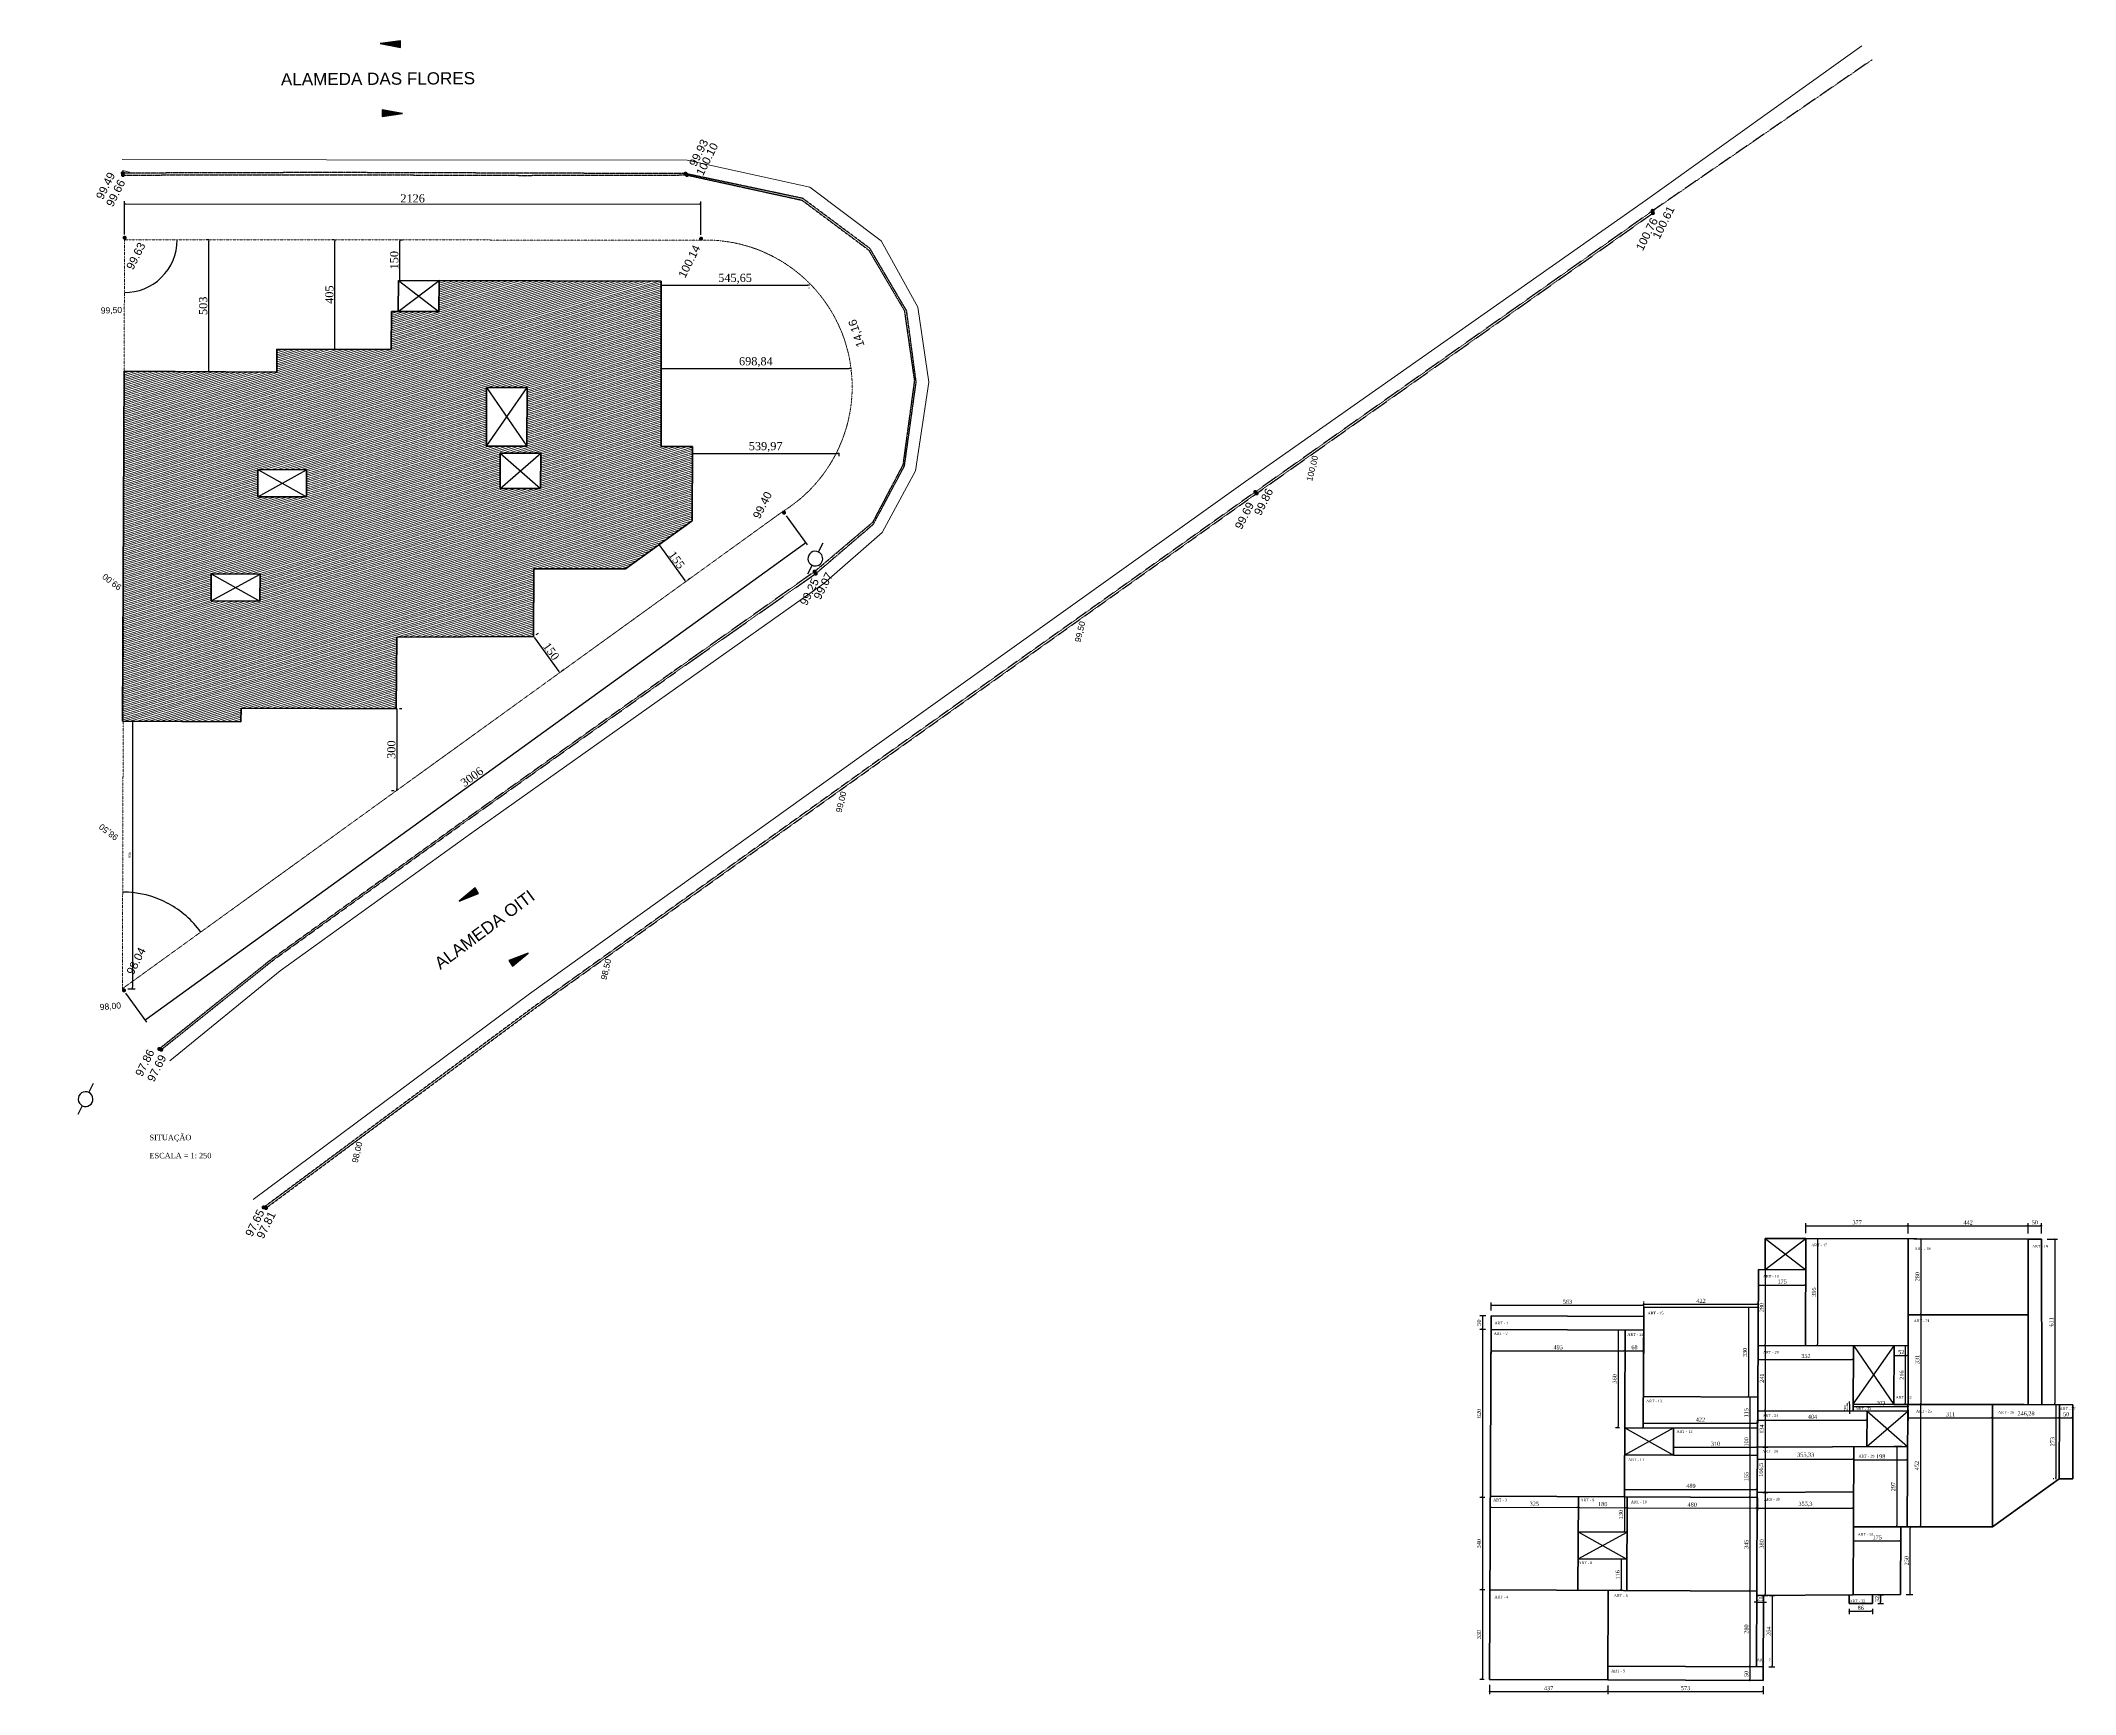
# Model space of a CAD drawing. Header units: millimetres. Extents: x 103208 to 171806, y -164 to 10038.
# Drawn here: x 127820 to 135326, y 1658 to 7757 of the extents above; entities that cross this region are included whole.
import ezdxf
from ezdxf.enums import TextEntityAlignment as Align

# ---------------------------------------------------------------- set-up
doc = ezdxf.new("R2010")
doc.units = ezdxf.units.MM
doc.linetypes.add('DASHDOT2', pattern=[0.5, 0.25, -0.125, 0, -0.125])
doc.linetypes.add('DASHED2', pattern=[0.375, 0.25, -0.125])
for name, color, linetype, lineweight in [('COTAS', 7, 'Continuous', 0), ('COTAS DAS CURVAS', 7, 'Continuous', 0), ('Hachura', 1, 'Continuous', 9), ('LAYOUT', 7, 'Continuous', 13), ('MDT1_CURVAS', 1, 'Continuous', 0), ('MEDIDAS', 7, 'Continuous', 0), ('MEIO-FIO', 2, 'Continuous', 0), ('MURO', 3, 'Continuous', 0), ('Parede Baixa', 5, 'Continuous', 50), ('Pilares Sub-solo', 7, 'Continuous', 70), ('POSTE', 5, 'Continuous', 0)]:
    doc.layers.add(name, color=color, linetype=linetype, lineweight=lineweight)
for name, color, linetype in [('MEIO_FIO', 7, 'Continuous'), ('NOMES', 7, 'Continuous'), ('Piso', 55, 'Continuous'), ('Texto', 2, 'Continuous')]:
    doc.layers.add(name, color=color, linetype=linetype)
doc.styles.add('PONTOS_DADOS', font='arial.ttf')
doc.styles.get("Standard").update_dxf_attribs({"font": 'arial.ttf'})
doc.styles.add('TEXTO_DO_SELO', font='arial.ttf')
doc.styles.add('Valéria', font='romantic.ttf', dxfattribs={"height": 10})
doc.dimstyles.new('Cota - 50', dxfattribs={"dimtxt": 10, "dimasz": 5, "dimexe": 10, "dimexo": 20, "dimgap": 5, "dimtad": 1, "dimtxsty": 'Valéria', "dimblk": 'DOT', "dimcen": 0, "dimclrd": 12, "dimclre": 12, "dimclrt": 2, "dimazin": 2, "dimtfac": 1, "dimtix": 1, "dimtmove": 0, "dimatfit": 3, "dimldrblk": 'DOT', "dimfxl": 1, "dimarcsym": 0})
doc.dimstyles.get("Standard").update_dxf_attribs({"dimtxt": 0.18, "dimasz": 0.18, "dimexe": 0.18, "dimexo": 0.0625, "dimgap": 0.09, "dimtad": 0, "dimtih": 1, "dimtoh": 1, "dimdec": 4, "dimzin": 0, "dimdsep": 46, "dimtxsty": 'Standard', "dimcen": 0.09, "dimadec": 0, "dimazin": 0, "dimtfac": 1, "dimtdec": 4, "dimtofl": 0, "dimtmove": 0, "dimatfit": 3, "dimfxl": 1, "dimtolj": 1, "dimtzin": 0, "dimarcsym": 0})

# ---------------------------------------------------------------- blocks, each defined once
blk = doc.blocks.new('*D463')
at = {"layer": 'Defpoints', "color": 0, "transparency": 16777216}
for p in [(128129.3, 7022.9, 9825), (128129.3, 7022.9, 9825), (130254.9, 7021.8, 9825), (128297.5, 6925.5), (128121.5, 4260.9, 9825)]:
    blk.add_point(p, dxfattribs=at)
at = {"layer": 'MEDIDAS', "color": 0, "lineweight": -2, "transparency": 16777216}
for start, end in [(314.28245, 359.9181), (269.89156, 314.12864)]:
    blk.add_arc((128129.3, 7022.9), 194.4, start, end, dxfattribs=at)
at = {"layer": 'MEDIDAS', "color": 0, "transparency": 16777216}
for points in [[(128323.6, 7022.6), (128323.7, 7022.6), (128323.6, 7022.8)], [(128128.9, 6828.5), (128128.9, 6828.5), (128128.7, 6828.5)]]:
    blk.add_solid(points, dxfattribs=at)
at = {"layer": 'MEDIDAS', "color": 0, "transparency": 16777216, "insert": (128264.8, 6883.5), "char_height": 0.18, "attachment_point": 5}
blk.add_mtext('\\A1;90°', dxfattribs=at)
blk = doc.blocks.new('*D464')
at = {"layer": 'Defpoints', "color": 0, "transparency": 16777216}
for p in [(128129.3, 7022.9, 9825), (130557.8, 6021.2, 9825), (128232.5, 4599.5), (128121.5, 4260.9, 9825), (128121.5, 4260.9, 9825)]:
    blk.add_point(p, dxfattribs=at)
at = {"layer": 'MEDIDAS', "color": 0, "lineweight": -2, "transparency": 16777216}
for start, end in [(61.84293, 89.80956), (35.87753, 61.74568)]:
    blk.add_arc((128121.5, 4260.9), 356.4, start, end, dxfattribs=at)
at = {"layer": 'MEDIDAS', "color": 0, "transparency": 16777216}
for points in [[(128122.7, 4617.2), (128122.7, 4617.3), (128122.5, 4617.3)], [(128410.3, 4469.8), (128410.2, 4469.7), (128410.4, 4469.6)]]:
    blk.add_solid(points, dxfattribs=at)
at = {"layer": 'MEDIDAS', "color": 0, "transparency": 16777216, "insert": (128289.9, 4575), "char_height": 0.18, "attachment_point": 5}
blk.add_mtext('\\A1;54°', dxfattribs=at)
blk = doc.blocks.new('_Dot')
at = {"color": 0, "linetype": 'ByBlock', "lineweight": -2}
blk.add_line((-0.5, 0), (-1, 0), dxfattribs=at)
at = {"color": 0, "linetype": 'ByBlock', "const_width": 0.5}
blk.add_lwpolyline([(-0.25, 0, 1), (0.25, 0, 1)], format="xyb", close=True, dxfattribs=at)
blk = doc.blocks.new('*D466')
at = {"color": 12, "lineweight": -2, "transparency": 16777216}
for p, q in [((128129.3, 7042.9), (128129.3, 7165.6)), ((128134.3, 7155.6), (130249.9, 7154.6)), ((130254.9, 7041.8), (130254.9, 7164.6))]:
    blk.add_line(p, q, dxfattribs=at)
at = {"layer": 'Defpoints', "color": 0, "transparency": 16777216}
for p in [(130254.9, 7154.6), (128129.3, 7022.9, 9825), (130254.9, 7021.8, 9825)]:
    blk.add_point(p, dxfattribs=at)
at = {"color": 12, "lineweight": -2, "transparency": 16777216, "xscale": 5, "yscale": 5, "zscale": 5}
for p, rotation in [((128129.3, 7155.6), 179.9711597290836), ((130254.9, 7154.6), 359.9711597290836)]:
    blk.add_blockref('_Dot', p, dxfattribs=dict(at, rotation=rotation))
at = {"color": 2, "transparency": 16777216, "insert": (129192.1, 7175.5), "char_height": 10, "attachment_point": 5, "rotation": 359.97116, "style": 'Valéria'}
blk.add_mtext('{\\H3x;2126}', dxfattribs=at)
blk = doc.blocks.new('*D467')
at = {"color": 12, "lineweight": -2, "transparency": 16777216}
for p, q in [((130569.5, 6005), (130647, 5897.7)), ((128208.9, 4148.4), (130637.1, 5902.9)), ((128133.2, 4244.7), (128210.7, 4137.4))]:
    blk.add_line(p, q, dxfattribs=at)
at = {"layer": 'Defpoints', "color": 0, "transparency": 16777216}
for p in [(130557.8, 6021.2, 9825), (130641.2, 5905.8), (128121.5, 4260.9, 9825)]:
    blk.add_point(p, dxfattribs=at)
at = {"color": 12, "lineweight": -2, "transparency": 16777216}
for p, xscale, yscale, zscale, rotation in [((130641.2, 5905.8), 5, 5, 5, 35.84859028736752), ((128204.8, 4145.5), 4.999999999999999, 4.999999999999999, 4.999999999999999, 215.8485902873676)]:
    blk.add_blockref('_Dot', p, dxfattribs=dict(at, xscale=xscale, yscale=yscale, zscale=zscale, rotation=rotation))
at = {"color": 2, "transparency": 16777216, "insert": (129411, 5042.2), "char_height": 10, "attachment_point": 5, "rotation": 35.84859, "style": 'Valéria'}
blk.add_mtext('{\\H3x;3006}', dxfattribs=at)
blk = doc.blocks.new('*D932')
at = {"color": 12, "lineweight": -2, "transparency": 16777216}
for p, q in [((128441.2, 7022.7), (128430.2, 7022.7)), ((128440.2, 6541.3), (128440.2, 7017.7)), ((128441, 6536.3), (128430.2, 6536.3))]:
    blk.add_line(p, q, dxfattribs=at)
at = {"layer": 'Defpoints', "color": 0, "transparency": 16777216}
for p in [(128440.2, 7022.7), (128461.2, 7022.7), (128461, 6536.3)]:
    blk.add_point(p, dxfattribs=at)
at = {"color": 12, "lineweight": -2, "transparency": 16777216, "xscale": 5, "yscale": 5, "zscale": 5}
for p, rotation in [((128440.2, 7022.7), 90), ((128440.2, 6536.3), 270)]:
    blk.add_blockref('_Dot', p, dxfattribs=dict(at, rotation=rotation))
at = {"color": 2, "transparency": 16777216, "insert": (128419.6, 6779.5), "char_height": 10, "attachment_point": 5, "rotation": 90, "style": 'Valéria'}
blk.add_mtext('{\\H3x;503}', dxfattribs=at)
blk = doc.blocks.new('*D933')
at = {"color": 12, "lineweight": -2, "transparency": 16777216}
for p, q in [((128900.9, 7022.5), (128895.7, 7022.5)), ((128905.7, 6623.9), (128905.7, 7017.5)), ((128900.7, 6618.9), (128895.7, 6618.9))]:
    blk.add_line(p, q, dxfattribs=at)
at = {"layer": 'Defpoints', "color": 0, "transparency": 16777216}
for p in [(128905.7, 7022.5), (128920.9, 7022.5), (128920.7, 6618.9)]:
    blk.add_point(p, dxfattribs=at)
at = {"color": 12, "lineweight": -2, "transparency": 16777216, "xscale": 5, "yscale": 5, "zscale": 5}
for p, rotation in [((128905.7, 7022.5), 90), ((128905.7, 6618.9), 270)]:
    blk.add_blockref('_Dot', p, dxfattribs=dict(at, rotation=rotation))
at = {"color": 2, "transparency": 16777216, "insert": (128885.1, 6820.7), "char_height": 10, "attachment_point": 5, "rotation": 90, "style": 'Valéria'}
blk.add_mtext('{\\H3x;405}', dxfattribs=at)
blk = doc.blocks.new('*D934')
at = {"color": 12, "lineweight": -2, "transparency": 16777216}
for p, q in [((129144.9, 6878.3), (129144.9, 7017.4)), ((129147.1, 7022.4), (129154.9, 7022.4)), ((129147, 6873.3), (129154.9, 6873.3))]:
    blk.add_line(p, q, dxfattribs=at)
at = {"layer": 'Defpoints', "color": 0, "transparency": 16777216}
for p in [(129127.1, 7022.4), (129144.9, 7022.4), (129127, 6873.3)]:
    blk.add_point(p, dxfattribs=at)
at = {"color": 12, "lineweight": -2, "transparency": 16777216, "xscale": 5, "yscale": 5, "zscale": 5}
for p, rotation in [((129144.9, 7022.4), 90), ((129144.9, 6873.3), 270)]:
    blk.add_blockref('_Dot', p, dxfattribs=dict(at, rotation=rotation))
at = {"color": 2, "transparency": 16777216, "insert": (129124.3, 6947.8), "char_height": 10, "attachment_point": 5, "rotation": 90, "style": 'Valéria'}
blk.add_mtext('{\\H3x;150}', dxfattribs=at)
blk = doc.blocks.new('*D935')
at = {"color": 12, "lineweight": -2, "transparency": 16777216}
for p, q in [((130108.8, 6851), (130108.8, 6845.7)), ((130113.8, 6855.7), (130649.5, 6855.7)), ((130654.5, 6844.1), (130654.5, 6845.7))]:
    blk.add_line(p, q, dxfattribs=at)
at = {"layer": 'Defpoints', "color": 0, "transparency": 16777216}
for p in [(130108.8, 6871), (130654.5, 6864.1), (130654.5, 6855.7)]:
    blk.add_point(p, dxfattribs=at)
at = {"color": 12, "lineweight": -2, "transparency": 16777216, "xscale": 5, "yscale": 5, "zscale": 5, "rotation": 180}
blk.add_blockref('_Dot', (130108.8, 6855.7), dxfattribs=at)
at = {"color": 12, "lineweight": -2, "transparency": 16777216, "xscale": 5, "yscale": 5, "zscale": 5}
blk.add_blockref('_Dot', (130654.5, 6855.7), dxfattribs=at)
at = {"color": 2, "transparency": 16777216, "insert": (130381.6, 6879.1), "char_height": 10, "attachment_point": 5, "style": 'Valéria'}
blk.add_mtext('{\\H3x;545,65}', dxfattribs=at)
blk = doc.blocks.new('*D936')
at = {"color": 12, "lineweight": -2, "transparency": 16777216}
for p, q in [((130108.9, 6545.6), (130108.9, 6538.3)), ((130113.9, 6548.3), (130802.7, 6548.3)), ((130807.7, 6539.3), (130807.7, 6538.3))]:
    blk.add_line(p, q, dxfattribs=at)
at = {"layer": 'Defpoints', "color": 0, "transparency": 16777216}
for p in [(130108.9, 6565.6, -498535), (130807.7, 6559.3), (130807.7, 6548.3)]:
    blk.add_point(p, dxfattribs=at)
at = {"color": 12, "lineweight": -2, "transparency": 16777216, "xscale": 5, "yscale": 5, "zscale": 5, "rotation": 180}
blk.add_blockref('_Dot', (130108.9, 6548.3), dxfattribs=at)
at = {"color": 12, "lineweight": -2, "transparency": 16777216, "xscale": 5, "yscale": 5, "zscale": 5}
blk.add_blockref('_Dot', (130807.7, 6548.3), dxfattribs=at)
at = {"color": 2, "transparency": 16777216, "insert": (130458.3, 6571.6), "char_height": 10, "attachment_point": 5, "style": 'Valéria'}
blk.add_mtext('{\\H3x;698,84}', dxfattribs=at)
blk = doc.blocks.new('*D937')
at = {"color": 12, "lineweight": -2, "transparency": 16777216}
for p, q in [((130224.4, 6240), (130224.4, 6225.1)), ((130229.4, 6235.1), (130759.4, 6235.1)), ((130764.4, 6235.7), (130764.4, 6225.1))]:
    blk.add_line(p, q, dxfattribs=at)
at = {"layer": 'Defpoints', "color": 0, "transparency": 16777216}
for p in [(130224.4, 6260), (130764.4, 6255.7), (130764.4, 6235.1)]:
    blk.add_point(p, dxfattribs=at)
at = {"color": 12, "lineweight": -2, "transparency": 16777216, "xscale": 5, "yscale": 5, "zscale": 5, "rotation": 180}
blk.add_blockref('_Dot', (130224.4, 6235.1), dxfattribs=at)
at = {"color": 12, "lineweight": -2, "transparency": 16777216, "xscale": 5, "yscale": 5, "zscale": 5}
blk.add_blockref('_Dot', (130764.4, 6235.1), dxfattribs=at)
at = {"color": 2, "transparency": 16777216, "insert": (130494.4, 6258.5), "char_height": 10, "attachment_point": 5, "style": 'Valéria'}
blk.add_mtext('{\\H3x;539,97}', dxfattribs=at)
blk = doc.blocks.new('*D938')
at = {"color": 12, "lineweight": -2, "transparency": 16777216}
for p, q in [((130103.5, 5894.1), (130196, 5765.9)), ((130116.7, 5909.9), (130108.6, 5904)), ((130215.2, 5773.6), (130207.1, 5767.8))]:
    blk.add_line(p, q, dxfattribs=at)
at = {"layer": 'Defpoints', "color": 0, "transparency": 16777216}
for p in [(130100.5, 5898.1), (130199, 5761.9), (130199, 5761.9)]:
    blk.add_point(p, dxfattribs=at)
at = {"color": 12, "lineweight": -2, "transparency": 16777216, "xscale": 5, "yscale": 5, "zscale": 5}
for p, rotation in [((130100.5, 5898.1), 125.8485902873686), ((130199, 5761.9), 305.8485902873686)]:
    blk.add_blockref('_Dot', p, dxfattribs=dict(at, rotation=rotation))
at = {"color": 2, "transparency": 16777216, "insert": (130166.4, 5842.1), "char_height": 10, "attachment_point": 5, "rotation": 305.84859, "style": 'Valéria'}
blk.add_mtext('{\\H3x;155}', dxfattribs=at)
blk = doc.blocks.new('*D939')
at = {"color": 12, "lineweight": -2, "transparency": 16777216}
for p, q in [((129641.5, 5555.5), (129731.8, 5430.5)), ((129654.8, 5571.3), (129646.7, 5565.4)), ((129750.9, 5438.2), (129742.8, 5432.3))]:
    blk.add_line(p, q, dxfattribs=at)
at = {"layer": 'Defpoints', "color": 0, "transparency": 16777216}
for p in [(129638.6, 5559.6), (129734.7, 5426.5), (129734.7, 5426.5)]:
    blk.add_point(p, dxfattribs=at)
at = {"color": 12, "lineweight": -2, "transparency": 16777216, "xscale": 5, "yscale": 5, "zscale": 5}
for p, rotation in [((129638.6, 5559.6), 125.848590287368), ((129734.7, 5426.5), 305.848590287368)]:
    blk.add_blockref('_Dot', p, dxfattribs=dict(at, rotation=rotation))
at = {"color": 2, "transparency": 16777216, "insert": (129703.3, 5505.1), "char_height": 10, "attachment_point": 5, "rotation": 305.84859, "style": 'Valéria'}
blk.add_mtext('{\\H3x;150}', dxfattribs=at)
blk = doc.blocks.new('*D940')
at = {"color": 12, "lineweight": -2, "transparency": 16777216}
for p, q in [((128144.3, 5247.1), (128168.6, 5247.1)), ((128158.6, 5242.1), (128158.6, 4265.9)), ((128141.5, 4260.9), (128168.6, 4260.9))]:
    blk.add_line(p, q, dxfattribs=at)
at = {"layer": 'Defpoints', "color": 0, "transparency": 16777216}
for p in [(128124.3, 5247.1), (128121.5, 4260.9), (128158.6, 4260.9)]:
    blk.add_point(p, dxfattribs=at)
at = {"color": 12, "lineweight": -2, "transparency": 16777216, "xscale": 5, "yscale": 5, "zscale": 5}
for p, rotation in [((128158.6, 5247.1), 90), ((128158.6, 4260.9), 270)]:
    blk.add_blockref('_Dot', p, dxfattribs=dict(at, rotation=rotation))
at = {"color": 2, "transparency": 16777216, "insert": (128148.3, 4754), "char_height": 10, "attachment_point": 5, "rotation": 90, "style": 'Valéria'}
blk.add_mtext('956', dxfattribs=at)
blk = doc.blocks.new('*D941')
at = {"color": 12, "lineweight": -2, "transparency": 16777216}
for p, q in [((129133.9, 5287.6), (129133.9, 4997.4)), ((129152, 5292.6), (129143.9, 5292.6)), ((129113.9, 4992.4), (129123.9, 4992.4))]:
    blk.add_line(p, q, dxfattribs=at)
at = {"layer": 'Defpoints', "color": 0, "transparency": 16777216}
for p in [(129132, 5292.6), (129133.9, 4992.4), (129133.9, 4992.4)]:
    blk.add_point(p, dxfattribs=at)
at = {"color": 12, "lineweight": -2, "transparency": 16777216, "xscale": 5, "yscale": 5, "zscale": 5}
for p, rotation in [((129133.9, 5292.6), 90), ((129133.9, 4992.4), 270)]:
    blk.add_blockref('_Dot', p, dxfattribs=dict(at, rotation=rotation))
at = {"color": 2, "transparency": 16777216, "insert": (129113.6, 5142.5), "char_height": 10, "attachment_point": 5, "rotation": 90, "style": 'Valéria'}
blk.add_mtext('{\\H3x;300}', dxfattribs=at)
blk = doc.blocks.new('*D944')
at = {"color": 12, "lineweight": -2, "transparency": 16777216}
for p, q in [((133170.7, 3074.4), (133170.7, 3103.1)), ((133175.7, 3093.1), (133728.6, 3093.1)), ((133733.6, 3071.7), (133733.6, 3103.1))]:
    blk.add_line(p, q, dxfattribs=at)
at = {"layer": 'Defpoints', "color": 0, "transparency": 16777216}
for p in [(133733.6, 3093.1), (133170.7, 3054.4, 9825), (133733.6, 3051.7, 9825)]:
    blk.add_point(p, dxfattribs=at)
at = {"color": 12, "lineweight": -2, "transparency": 16777216, "xscale": 5, "yscale": 5, "zscale": 5, "rotation": 180}
blk.add_blockref('_Dot', (133170.7, 3093.1), dxfattribs=at)
at = {"color": 12, "lineweight": -2, "transparency": 16777216, "xscale": 5, "yscale": 5, "zscale": 5}
blk.add_blockref('_Dot', (133733.6, 3093.1), dxfattribs=at)
at = {"color": 2, "transparency": 16777216, "insert": (133452.1, 3105.9), "char_height": 10, "attachment_point": 5, "style": 'Valéria'}
blk.add_mtext('{\\H1.5x;563}', dxfattribs=at)
blk = doc.blocks.new('*D945')
at = {"color": 12, "lineweight": -2, "transparency": 16777216}
for p, q in [((133150.7, 3054.4), (133128.4, 3054.4)), ((133150.4, 3004.4), (133128.4, 3004.4)), ((133138.4, 3049.4), (133138.4, 3009.4))]:
    blk.add_line(p, q, dxfattribs=at)
at = {"layer": 'Defpoints', "color": 0, "transparency": 16777216}
for p in [(133138.4, 3004.4), (133170.4, 3004.4, 9825), (133170.7, 3054.4, 9825)]:
    blk.add_point(p, dxfattribs=at)
at = {"color": 12, "lineweight": -2, "transparency": 16777216, "xscale": 5, "yscale": 5, "zscale": 5}
for p, rotation in [((133138.4, 3054.4), 90), ((133138.4, 3004.4), 270)]:
    blk.add_blockref('_Dot', p, dxfattribs=dict(at, rotation=rotation))
at = {"color": 2, "transparency": 16777216, "insert": (133125.6, 3029.4), "char_height": 10, "attachment_point": 5, "rotation": 90, "style": 'Valéria'}
blk.add_mtext('{\\H1.5x;50}', dxfattribs=at)
blk = doc.blocks.new('*D946')
at = {"color": 12, "lineweight": -2, "transparency": 16777216}
for p, q in [((133150.4, 3004.4), (133128.4, 3004.4)), ((133138.4, 2999.4), (133138.4, 2389)), ((133147.5, 2384), (133128.4, 2384))]:
    blk.add_line(p, q, dxfattribs=at)
at = {"layer": 'Defpoints', "color": 0, "transparency": 16777216}
for p in [(133170.4, 3004.4, 9825), (133138.4, 2384), (133167.5, 2384, 9825)]:
    blk.add_point(p, dxfattribs=at)
at = {"color": 12, "lineweight": -2, "transparency": 16777216, "xscale": 5, "yscale": 5, "zscale": 5}
for p, rotation in [((133138.4, 3004.4), 90), ((133138.4, 2384), 270)]:
    blk.add_blockref('_Dot', p, dxfattribs=dict(at, rotation=rotation))
at = {"color": 2, "transparency": 16777216, "insert": (133125.7, 2694.2), "char_height": 10, "attachment_point": 5, "rotation": 90, "style": 'Valéria'}
blk.add_mtext('{\\H1.5x;620}', dxfattribs=at)
blk = doc.blocks.new('*D947')
at = {"color": 12, "lineweight": -2, "transparency": 16777216}
for p, q in [((133147.5, 2384), (133128.4, 2384)), ((133138.4, 2379), (133138.4, 2048.6)), ((133147.5, 2043.6), (133128.4, 2043.6))]:
    blk.add_line(p, q, dxfattribs=at)
at = {"layer": 'Defpoints', "color": 0, "transparency": 16777216}
for p in [(133167.5, 2384, 9825), (133138.4, 2043.6), (133167.5, 2043.6, 9825)]:
    blk.add_point(p, dxfattribs=at)
at = {"color": 12, "lineweight": -2, "transparency": 16777216, "xscale": 5, "yscale": 5, "zscale": 5}
for p, rotation in [((133138.4, 2384), 90), ((133138.4, 2043.6), 270)]:
    blk.add_blockref('_Dot', p, dxfattribs=dict(at, rotation=rotation))
at = {"color": 2, "transparency": 16777216, "insert": (133125.8, 2213.8), "char_height": 10, "attachment_point": 5, "rotation": 90, "style": 'Valéria'}
blk.add_mtext('{\\H1.5x;340}', dxfattribs=at)
blk = doc.blocks.new('*D948')
at = {"color": 12, "lineweight": -2, "transparency": 16777216}
for p, q in [((133147.5, 2043.6), (133128.4, 2043.6)), ((133138.4, 2038.6), (133138.4, 1718.6)), ((133144.3, 1713.6), (133128.4, 1713.6))]:
    blk.add_line(p, q, dxfattribs=at)
at = {"layer": 'Defpoints', "color": 0, "transparency": 16777216}
for p in [(133167.5, 2043.6, 9825), (133138.4, 1713.6), (133164.3, 1713.6, 9825)]:
    blk.add_point(p, dxfattribs=at)
at = {"color": 12, "lineweight": -2, "transparency": 16777216, "xscale": 5, "yscale": 5, "zscale": 5}
for p, rotation in [((133138.4, 2043.6), 90), ((133138.4, 1713.6), 270)]:
    blk.add_blockref('_Dot', p, dxfattribs=dict(at, rotation=rotation))
at = {"color": 2, "transparency": 16777216, "insert": (133125.8, 1878.6), "char_height": 10, "attachment_point": 5, "rotation": 90, "style": 'Valéria'}
blk.add_mtext('{\\H1.5x;330}', dxfattribs=at)
blk = doc.blocks.new('*D949')
at = {"color": 12, "lineweight": -2, "transparency": 16777216}
for p, q in [((133170.4, 2984.4), (133170.4, 2915.6)), ((133665.4, 2982), (133665.4, 2915.6)), ((133175.4, 2925.6), (133660.4, 2925.6))]:
    blk.add_line(p, q, dxfattribs=at)
at = {"layer": 'Defpoints', "color": 0, "transparency": 16777216}
for p in [(133170.4, 3004.4, 9825), (133665.4, 3002, 9825), (133665.4, 2925.6)]:
    blk.add_point(p, dxfattribs=at)
at = {"color": 12, "lineweight": -2, "transparency": 16777216, "xscale": 5, "yscale": 5, "zscale": 5, "rotation": 180}
blk.add_blockref('_Dot', (133170.4, 2925.6), dxfattribs=at)
at = {"color": 12, "lineweight": -2, "transparency": 16777216, "xscale": 5, "yscale": 5, "zscale": 5}
blk.add_blockref('_Dot', (133665.4, 2925.6), dxfattribs=at)
at = {"color": 2, "transparency": 16777216, "insert": (133417.9, 2938.5), "char_height": 10, "attachment_point": 5, "style": 'Valéria'}
blk.add_mtext('{\\H1.5x;495}', dxfattribs=at)
blk = doc.blocks.new('*D950')
at = {"color": 12, "lineweight": -2, "transparency": 16777216}
for p, q in [((133665.4, 2982), (133665.4, 2915.6)), ((133733.4, 2981.7), (133733.4, 2915.6)), ((133670.4, 2925.6), (133728.4, 2925.6))]:
    blk.add_line(p, q, dxfattribs=at)
at = {"layer": 'Defpoints', "color": 0, "transparency": 16777216}
for p in [(133665.4, 3002, 9825), (133733.4, 3001.7, 9825), (133733.4, 2925.6)]:
    blk.add_point(p, dxfattribs=at)
at = {"color": 12, "lineweight": -2, "transparency": 16777216, "xscale": 5, "yscale": 5, "zscale": 5, "rotation": 180}
blk.add_blockref('_Dot', (133665.4, 2925.6), dxfattribs=at)
at = {"color": 12, "lineweight": -2, "transparency": 16777216, "xscale": 5, "yscale": 5, "zscale": 5}
blk.add_blockref('_Dot', (133733.4, 2925.6), dxfattribs=at)
at = {"color": 2, "transparency": 16777216, "insert": (133699.4, 2938.4), "char_height": 10, "attachment_point": 5, "style": 'Valéria'}
blk.add_mtext('{\\H1.5x;68}', dxfattribs=at)
blk = doc.blocks.new('*D951')
at = {"color": 12, "lineweight": -2, "transparency": 16777216}
for p, q in [((133733.8, 3106.5), (133733.8, 3107)), ((133738.8, 3097), (134150.8, 3097)), ((134155.8, 3104.5), (134155.8, 3107))]:
    blk.add_line(p, q, dxfattribs=at)
at = {"layer": 'Defpoints', "color": 0, "transparency": 16777216}
for p in [(133733.8, 3086.5, 9825), (134155.8, 3097), (134155.8, 3084.5, 9825)]:
    blk.add_point(p, dxfattribs=at)
at = {"color": 12, "lineweight": -2, "transparency": 16777216, "xscale": 5, "yscale": 5, "zscale": 5, "rotation": 180}
blk.add_blockref('_Dot', (133733.8, 3097), dxfattribs=at)
at = {"color": 12, "lineweight": -2, "transparency": 16777216, "xscale": 5, "yscale": 5, "zscale": 5}
blk.add_blockref('_Dot', (134155.8, 3097), dxfattribs=at)
at = {"color": 2, "transparency": 16777216, "insert": (133944.8, 3109.5), "char_height": 10, "attachment_point": 5, "style": 'Valéria'}
blk.add_mtext('{\\H1.5x;422}', dxfattribs=at)
blk = doc.blocks.new('*D952')
at = {"color": 12, "lineweight": -2, "transparency": 16777216}
for p, q in [((133645.4, 3002), (133629, 3002)), ((133639, 2997), (133639, 2646.8)), ((133643.7, 2641.8), (133629, 2641.8))]:
    blk.add_line(p, q, dxfattribs=at)
at = {"layer": 'Defpoints', "color": 0, "transparency": 16777216}
for p in [(133665.4, 3002, 9825), (133639, 2641.8), (133663.7, 2641.8, 9825)]:
    blk.add_point(p, dxfattribs=at)
at = {"color": 12, "lineweight": -2, "transparency": 16777216, "xscale": 5, "yscale": 5, "zscale": 5}
for p, rotation in [((133639, 3002), 90), ((133639, 2641.8), 270)]:
    blk.add_blockref('_Dot', p, dxfattribs=dict(at, rotation=rotation))
at = {"color": 2, "transparency": 16777216, "insert": (133626.2, 2821.9), "char_height": 10, "attachment_point": 5, "rotation": 90, "style": 'Valéria'}
blk.add_mtext('{\\H1.5x;360}', dxfattribs=at)
blk = doc.blocks.new('*D953')
at = {"color": 12, "lineweight": -2, "transparency": 16777216}
for p, q in [((134135.8, 3084.5), (134109.9, 3084.5)), ((134119.9, 3079.5), (134119.9, 2759.5)), ((134134.3, 2754.5), (134109.9, 2754.5))]:
    blk.add_line(p, q, dxfattribs=at)
at = {"layer": 'Defpoints', "color": 0, "transparency": 16777216}
for p in [(134155.8, 3084.5, 9825), (134119.9, 2754.5), (134154.3, 2754.5, 9825)]:
    blk.add_point(p, dxfattribs=at)
at = {"color": 12, "lineweight": -2, "transparency": 16777216, "xscale": 5, "yscale": 5, "zscale": 5}
for p, rotation in [((134119.9, 3084.5), 90), ((134119.9, 2754.5), 270)]:
    blk.add_blockref('_Dot', p, dxfattribs=dict(at, rotation=rotation))
at = {"color": 2, "transparency": 16777216, "insert": (134107.2, 2919.5), "char_height": 10, "attachment_point": 5, "rotation": 90, "style": 'Valéria'}
blk.add_mtext('{\\H1.5x;330}', dxfattribs=at)
blk = doc.blocks.new('*D954')
at = {"color": 12, "lineweight": -2, "transparency": 16777216}
for p, q in [((134134.3, 2754.5), (134114.7, 2754.5)), ((134124.7, 2749.5), (134124.7, 2644.4)), ((134133.7, 2639.4), (134114.7, 2639.4))]:
    blk.add_line(p, q, dxfattribs=at)
at = {"layer": 'Defpoints', "color": 0, "transparency": 16777216}
for p in [(134154.3, 2754.5, 9825), (134124.7, 2639.4), (134153.7, 2639.4, 9825)]:
    blk.add_point(p, dxfattribs=at)
at = {"color": 12, "lineweight": -2, "transparency": 16777216, "xscale": 5, "yscale": 5, "zscale": 5}
for p, rotation in [((134124.7, 2754.5), 90), ((134124.7, 2639.4), 270)]:
    blk.add_blockref('_Dot', p, dxfattribs=dict(at, rotation=rotation))
at = {"color": 2, "transparency": 16777216, "insert": (134112, 2697), "char_height": 10, "attachment_point": 5, "rotation": 90, "style": 'Valéria'}
blk.add_mtext('{\\H1.5x;115}', dxfattribs=at)
blk = doc.blocks.new('*D955')
at = {"color": 12, "lineweight": -2, "transparency": 16777216}
for p, q in [((134133.7, 2639.4), (134114.7, 2639.4)), ((134124.7, 2634.4), (134124.7, 2544.4)), ((134133.2, 2539.4), (134114.7, 2539.4))]:
    blk.add_line(p, q, dxfattribs=at)
at = {"layer": 'Defpoints', "color": 0, "transparency": 16777216}
for p in [(134153.7, 2639.4, 9825), (134124.7, 2539.4), (134153.2, 2539.4, 9825)]:
    blk.add_point(p, dxfattribs=at)
at = {"color": 12, "lineweight": -2, "transparency": 16777216, "xscale": 5, "yscale": 5, "zscale": 5}
for p, rotation in [((134124.7, 2639.4), 90), ((134124.7, 2539.4), 270)]:
    blk.add_blockref('_Dot', p, dxfattribs=dict(at, rotation=rotation))
at = {"color": 2, "transparency": 16777216, "insert": (134112.1, 2589.4), "char_height": 10, "attachment_point": 5, "rotation": 90, "style": 'Valéria'}
blk.add_mtext('{\\H1.5x;100}', dxfattribs=at)
blk = doc.blocks.new('*D956')
at = {"color": 12, "lineweight": -2, "transparency": 16777216}
for p, q in [((134133.2, 2539.4), (134114.7, 2539.4)), ((134124.7, 2534.4), (134124.7, 2389.4)), ((134132.5, 2384.4), (134114.7, 2384.4))]:
    blk.add_line(p, q, dxfattribs=at)
at = {"layer": 'Defpoints', "color": 0, "transparency": 16777216}
for p in [(134153.2, 2539.4, 9825), (134124.7, 2384.4), (134152.5, 2384.4, 9825)]:
    blk.add_point(p, dxfattribs=at)
at = {"color": 12, "lineweight": -2, "transparency": 16777216, "xscale": 5, "yscale": 5, "zscale": 5}
for p, rotation in [((134124.7, 2539.4), 90), ((134124.7, 2384.4), 270)]:
    blk.add_blockref('_Dot', p, dxfattribs=dict(at, rotation=rotation))
at = {"color": 2, "transparency": 16777216, "insert": (134112, 2461.9), "char_height": 10, "attachment_point": 5, "rotation": 90, "style": 'Valéria'}
blk.add_mtext('{\\H1.5x;155}', dxfattribs=at)
blk = doc.blocks.new('*D957')
at = {"color": 12, "lineweight": -2, "transparency": 16777216}
for p, q in [((134132.5, 2384.4), (134114.7, 2384.4)), ((134124.7, 2379.4), (134124.7, 2043.9)), ((134130.9, 2038.9), (134114.7, 2038.9))]:
    blk.add_line(p, q, dxfattribs=at)
at = {"layer": 'Defpoints', "color": 0, "transparency": 16777216}
for p in [(134152.5, 2384.4, 9825), (134124.7, 2038.9), (134150.9, 2038.9, 9825)]:
    blk.add_point(p, dxfattribs=at)
at = {"color": 12, "lineweight": -2, "transparency": 16777216, "xscale": 5, "yscale": 5, "zscale": 5}
for p, rotation in [((134124.7, 2384.4), 90), ((134124.7, 2038.9), 270)]:
    blk.add_blockref('_Dot', p, dxfattribs=dict(at, rotation=rotation))
at = {"color": 2, "transparency": 16777216, "insert": (134112, 2211.7), "char_height": 10, "attachment_point": 5, "rotation": 90, "style": 'Valéria'}
blk.add_mtext('{\\H1.5x;345}', dxfattribs=at)
blk = doc.blocks.new('*D958')
at = {"color": 12, "lineweight": -2, "transparency": 16777216}
for p, q in [((134130.9, 2038.9), (134114.7, 2038.9)), ((134124.7, 2033.9), (134124.7, 1764.3)), ((134129.5, 1759.3), (134114.7, 1759.3))]:
    blk.add_line(p, q, dxfattribs=at)
at = {"layer": 'Defpoints', "color": 0, "transparency": 16777216}
for p in [(134150.9, 2038.9, 9825), (134124.7, 1759.3), (134149.5, 1759.3, 9825)]:
    blk.add_point(p, dxfattribs=at)
at = {"color": 12, "lineweight": -2, "transparency": 16777216, "xscale": 5, "yscale": 5, "zscale": 5}
for p, rotation in [((134124.7, 2038.9), 90), ((134124.7, 1759.3), 270)]:
    blk.add_blockref('_Dot', p, dxfattribs=dict(at, rotation=rotation))
at = {"color": 2, "transparency": 16777216, "insert": (134112.1, 1899.1), "char_height": 10, "attachment_point": 5, "rotation": 90, "style": 'Valéria'}
blk.add_mtext('{\\H1.5x;280}', dxfattribs=at)
blk = doc.blocks.new('*D959')
at = {"color": 12, "lineweight": -2, "transparency": 16777216}
for p, q in [((134129.5, 1759.3), (134114.7, 1759.3)), ((134124.7, 1754.3), (134124.7, 1713.8)), ((134154.3, 1708.8), (134114.7, 1708.8))]:
    blk.add_line(p, q, dxfattribs=at)
at = {"layer": 'Defpoints', "color": 0, "transparency": 16777216}
for p in [(134149.5, 1759.3, 9825), (134124.7, 1708.8), (134174.3, 1708.8, 9825)]:
    blk.add_point(p, dxfattribs=at)
at = {"color": 12, "lineweight": -2, "transparency": 16777216, "xscale": 5, "yscale": 5, "zscale": 5}
for p, rotation in [((134124.7, 1759.3), 90), ((134124.7, 1708.8), 270)]:
    blk.add_blockref('_Dot', p, dxfattribs=dict(at, rotation=rotation))
at = {"color": 2, "transparency": 16777216, "insert": (134112, 1734), "char_height": 10, "attachment_point": 5, "rotation": 90, "style": 'Valéria'}
blk.add_mtext('{\\H1.5x;50}', dxfattribs=at)
blk = doc.blocks.new('*D960')
at = {"color": 12, "lineweight": -2, "transparency": 16777216}
for p, q in [((133164.3, 1693.6), (133164.3, 1658.5)), ((133169.3, 1668.5), (133596.4, 1668.5)), ((133601.4, 1691.5), (133601.4, 1658.5))]:
    blk.add_line(p, q, dxfattribs=at)
at = {"layer": 'Defpoints', "color": 0, "transparency": 16777216}
for p in [(133164.3, 1713.6, 9825), (133601.4, 1711.5, 9825), (133601.4, 1668.5)]:
    blk.add_point(p, dxfattribs=at)
at = {"color": 12, "lineweight": -2, "transparency": 16777216, "xscale": 5, "yscale": 5, "zscale": 5, "rotation": 180}
blk.add_blockref('_Dot', (133164.3, 1668.5), dxfattribs=at)
at = {"color": 12, "lineweight": -2, "transparency": 16777216, "xscale": 5, "yscale": 5, "zscale": 5}
blk.add_blockref('_Dot', (133601.4, 1668.5), dxfattribs=at)
at = {"color": 2, "transparency": 16777216, "insert": (133382.8, 1681.1), "char_height": 10, "attachment_point": 5, "style": 'Valéria'}
blk.add_mtext('{\\H1.5x;437}', dxfattribs=at)
blk = doc.blocks.new('*D961')
at = {"color": 12, "lineweight": -2, "transparency": 16777216}
for p, q in [((133601.4, 1691.5), (133601.4, 1658.5)), ((133606.4, 1668.5), (134169.3, 1668.5)), ((134174.3, 1688.8), (134174.3, 1658.5))]:
    blk.add_line(p, q, dxfattribs=at)
at = {"layer": 'Defpoints', "color": 0, "transparency": 16777216}
for p in [(133601.4, 1711.5, 9825), (134174.3, 1708.8, 9825), (134174.3, 1668.5)]:
    blk.add_point(p, dxfattribs=at)
at = {"color": 12, "lineweight": -2, "transparency": 16777216, "xscale": 5, "yscale": 5, "zscale": 5, "rotation": 180}
blk.add_blockref('_Dot', (133601.4, 1668.5), dxfattribs=at)
at = {"color": 12, "lineweight": -2, "transparency": 16777216, "xscale": 5, "yscale": 5, "zscale": 5}
blk.add_blockref('_Dot', (134174.3, 1668.5), dxfattribs=at)
at = {"color": 2, "transparency": 16777216, "insert": (133887.8, 1681.2), "char_height": 10, "attachment_point": 5, "style": 'Valéria'}
blk.add_mtext('{\\H1.5x;573}', dxfattribs=at)
blk = doc.blocks.new('*D962')
at = {"color": 12, "lineweight": -2, "transparency": 16777216}
for p, q in [((133167.4, 2369.1), (133167.3, 2339.1)), ((133172.3, 2349.1), (133487.3, 2347.6)), ((133492.4, 2367.6), (133492.3, 2337.6))]:
    blk.add_line(p, q, dxfattribs=at)
at = {"layer": 'Defpoints', "color": 0, "transparency": 16777216}
for p in [(133167.5, 2389.1, 9825), (133492.3, 2347.6), (133492.5, 2387.6, 9825)]:
    blk.add_point(p, dxfattribs=at)
at = {"color": 12, "lineweight": -2, "transparency": 16777216, "xscale": 5, "yscale": 5, "zscale": 5}
for p, rotation in [((133167.3, 2349.1), 179.7269015773143), ((133492.3, 2347.6), 359.7269015773143)]:
    blk.add_blockref('_Dot', p, dxfattribs=dict(at, rotation=rotation))
at = {"color": 2, "transparency": 16777216, "insert": (133329.9, 2361.1), "char_height": 10, "attachment_point": 5, "rotation": 359.7269, "style": 'Valéria'}
blk.add_mtext('{\\H1.5x;325}', dxfattribs=at)
blk = doc.blocks.new('*D963')
at = {"color": 12, "lineweight": -2, "transparency": 16777216}
for p, q in [((133492.4, 2367.6), (133492.3, 2337.6)), ((133497.3, 2347.5), (133667.3, 2346.7)), ((133672.4, 2366.7), (133672.3, 2336.7))]:
    blk.add_line(p, q, dxfattribs=at)
at = {"layer": 'Defpoints', "color": 0, "transparency": 16777216}
for p in [(133492.5, 2387.6, 9825), (133672.3, 2346.7), (133672.5, 2386.7, 9825)]:
    blk.add_point(p, dxfattribs=at)
at = {"color": 12, "lineweight": -2, "transparency": 16777216, "xscale": 5, "yscale": 5, "zscale": 5}
for p, rotation in [((133492.3, 2347.6), 179.7269015773143), ((133672.3, 2346.7), 359.7269015773144)]:
    blk.add_blockref('_Dot', p, dxfattribs=dict(at, rotation=rotation))
at = {"color": 2, "transparency": 16777216, "insert": (133582.4, 2359.8), "char_height": 10, "attachment_point": 5, "rotation": 359.7269, "style": 'Valéria'}
blk.add_mtext('{\\H1.5x;180}', dxfattribs=at)
blk = doc.blocks.new('*D964')
at = {"color": 12, "lineweight": -2, "transparency": 16777216}
for p, q in [((133672.4, 2366.7), (133672.3, 2336.7)), ((133677.3, 2346.7), (134147.3, 2344.4)), ((134152.4, 2364.4), (134152.3, 2334.4))]:
    blk.add_line(p, q, dxfattribs=at)
at = {"layer": 'Defpoints', "color": 0, "transparency": 16777216}
for p in [(133672.5, 2386.7, 9825), (134152.3, 2344.4), (134152.5, 2384.4, 9825)]:
    blk.add_point(p, dxfattribs=at)
at = {"color": 12, "lineweight": -2, "transparency": 16777216, "xscale": 5, "yscale": 5, "zscale": 5}
for p, rotation in [((133672.3, 2346.7), 179.7269015773143), ((134152.3, 2344.4), 359.7269015773144)]:
    blk.add_blockref('_Dot', p, dxfattribs=dict(at, rotation=rotation))
at = {"color": 2, "transparency": 16777216, "insert": (133912.4, 2358.2), "char_height": 10, "attachment_point": 5, "rotation": 359.7269, "style": 'Valéria'}
blk.add_mtext('{\\H1.5x;480}', dxfattribs=at)
blk = doc.blocks.new('*D965')
at = {"color": 12, "lineweight": -2, "transparency": 16777216}
for p, q in [((133652.5, 2386.7), (133652.1, 2386.7)), ((133662.1, 2381.7), (133662.1, 2261.6)), ((133651.9, 2256.6), (133652.1, 2256.6))]:
    blk.add_line(p, q, dxfattribs=at)
at = {"layer": 'Defpoints', "color": 0, "transparency": 16777216}
for p in [(133672.5, 2386.7, 9825), (133662.1, 2256.6), (133671.9, 2256.6, 9825)]:
    blk.add_point(p, dxfattribs=at)
at = {"color": 12, "lineweight": -2, "transparency": 16777216, "xscale": 5, "yscale": 5, "zscale": 5}
for p, rotation in [((133662.1, 2386.7), 90), ((133662.1, 2256.6), 270)]:
    blk.add_blockref('_Dot', p, dxfattribs=dict(at, rotation=rotation))
at = {"color": 2, "transparency": 16777216, "insert": (133649.4, 2321.7), "char_height": 10, "attachment_point": 5, "rotation": 90, "style": 'Valéria'}
blk.add_mtext('{\\H1.5x;130}', dxfattribs=at)
blk = doc.blocks.new('*D966')
at = {"color": 12, "lineweight": -2, "transparency": 16777216}
for p, q in [((133651.4, 2156.7), (133640.3, 2156.7)), ((133650.3, 2151.7), (133650.3, 2046.2)), ((133651.4, 2041.2), (133640.3, 2041.2))]:
    blk.add_line(p, q, dxfattribs=at)
at = {"layer": 'Defpoints', "color": 0, "transparency": 16777216}
for p in [(133671.4, 2156.7, 9825), (133650.3, 2041.2), (133671.4, 2041.2, 9825)]:
    blk.add_point(p, dxfattribs=at)
at = {"color": 12, "lineweight": -2, "transparency": 16777216, "xscale": 5, "yscale": 5, "zscale": 5}
for p, rotation in [((133650.3, 2156.7), 90), ((133650.3, 2041.2), 270)]:
    blk.add_blockref('_Dot', p, dxfattribs=dict(at, rotation=rotation))
at = {"color": 2, "transparency": 16777216, "insert": (133637.6, 2099), "char_height": 10, "attachment_point": 5, "rotation": 90, "style": 'Valéria'}
blk.add_mtext('{\\H1.5x;116}', dxfattribs=at)
blk = doc.blocks.new('*D967')
at = {"color": 12, "lineweight": -2, "transparency": 16777216}
for p, q in [((134145.8, 1997.9), (134140.8, 1997.9)), ((134150.8, 2003.2), (134150.8, 1987.9)), ((134150.8, 1997.9), (134175.8, 1997.9)), ((134175.8, 2003.1), (134175.8, 1987.9)), ((134180.8, 1997.9), (134185.8, 1997.9))]:
    blk.add_line(p, q, dxfattribs=at)
at = {"layer": 'Defpoints', "color": 0, "transparency": 16777216}
for p in [(134150.8, 2023.2, 9825), (134175.8, 2023.1, 9825), (134175.8, 1997.9)]:
    blk.add_point(p, dxfattribs=at)
at = {"color": 12, "lineweight": -2, "transparency": 16777216, "xscale": 5, "yscale": 5, "zscale": 5}
blk.add_blockref('_Dot', (134150.8, 1997.9), dxfattribs=at)
at = {"color": 12, "lineweight": -2, "transparency": 16777216, "xscale": 5, "yscale": 5, "zscale": 5, "rotation": 180}
blk.add_blockref('_Dot', (134175.8, 1997.9), dxfattribs=at)
at = {"color": 2, "transparency": 16777216, "insert": (134163.3, 2010.7), "char_height": 10, "attachment_point": 5, "style": 'Valéria'}
blk.add_mtext('{\\H1.5x;25}', dxfattribs=at)
blk = doc.blocks.new('*D968')
at = {"color": 12, "lineweight": -2, "transparency": 16777216}
for p, q in [((134195.8, 2023.1), (134217.4, 2023.1)), ((134207.4, 2018.1), (134207.4, 1764.2)), ((134194.5, 1759.2), (134217.4, 1759.2))]:
    blk.add_line(p, q, dxfattribs=at)
at = {"layer": 'Defpoints', "color": 0, "transparency": 16777216}
for p in [(134175.8, 2023.1, 9825), (134174.5, 1759.2, 9825), (134207.4, 1759.2)]:
    blk.add_point(p, dxfattribs=at)
at = {"color": 12, "lineweight": -2, "transparency": 16777216, "xscale": 5, "yscale": 5, "zscale": 5}
for p, rotation in [((134207.4, 2023.1), 90), ((134207.4, 1759.2), 270)]:
    blk.add_blockref('_Dot', p, dxfattribs=dict(at, rotation=rotation))
at = {"color": 2, "transparency": 16777216, "insert": (134194.7, 1891.1), "char_height": 10, "attachment_point": 5, "rotation": 90, "style": 'Valéria'}
blk.add_mtext('{\\H1.5x;264}', dxfattribs=at)
blk = doc.blocks.new('*D969')
at = {"color": 12, "lineweight": -2, "transparency": 16777216}
for p, q in [((133663.3, 2406.8), (133663.3, 2424.4)), ((133668.3, 2414.4), (134147.5, 2414.4)), ((134152.5, 2404.4), (134152.5, 2424.4))]:
    blk.add_line(p, q, dxfattribs=at)
at = {"layer": 'Defpoints', "color": 0, "transparency": 16777216}
for p in [(134152.5, 2414.4), (133663.3, 2386.8), (134152.5, 2384.4, 9825)]:
    blk.add_point(p, dxfattribs=at)
at = {"color": 12, "lineweight": -2, "transparency": 16777216, "xscale": 5, "yscale": 5, "zscale": 5, "rotation": 180}
blk.add_blockref('_Dot', (133663.3, 2414.4), dxfattribs=at)
at = {"color": 12, "lineweight": -2, "transparency": 16777216, "xscale": 5, "yscale": 5, "zscale": 5}
blk.add_blockref('_Dot', (134152.5, 2414.4), dxfattribs=at)
at = {"color": 2, "transparency": 16777216, "insert": (133907.9, 2427.1), "char_height": 10, "attachment_point": 5, "style": 'Valéria'}
blk.add_mtext('{\\H1.5x;489}', dxfattribs=at)
blk = doc.blocks.new('*D970')
at = {"color": 12, "lineweight": -2, "transparency": 16777216}
for p, q in [((133843.2, 2560.9), (133843.2, 2579.8)), ((133848.2, 2569.8), (134148.2, 2569.8)), ((134153.2, 2559.4), (134153.2, 2579.8))]:
    blk.add_line(p, q, dxfattribs=at)
at = {"layer": 'Defpoints', "color": 0, "transparency": 16777216}
for p in [(134153.2, 2569.8), (133843.2, 2540.9, 9825), (134153.2, 2539.4, 9825)]:
    blk.add_point(p, dxfattribs=at)
at = {"color": 12, "lineweight": -2, "transparency": 16777216, "xscale": 5, "yscale": 5, "zscale": 5, "rotation": 180}
blk.add_blockref('_Dot', (133843.2, 2569.8), dxfattribs=at)
at = {"color": 12, "lineweight": -2, "transparency": 16777216, "xscale": 5, "yscale": 5, "zscale": 5}
blk.add_blockref('_Dot', (134153.2, 2569.8), dxfattribs=at)
at = {"color": 2, "transparency": 16777216, "insert": (133998.2, 2582.4), "char_height": 10, "attachment_point": 5, "style": 'Valéria'}
blk.add_mtext('{\\H1.5x;310}', dxfattribs=at)
blk = doc.blocks.new('*D971')
at = {"color": 12, "lineweight": -2, "transparency": 16777216}
for p, q in [((133731.7, 2661.5), (133731.7, 2669)), ((133736.7, 2659), (134148.7, 2659)), ((134153.7, 2659.4), (134153.7, 2669))]:
    blk.add_line(p, q, dxfattribs=at)
at = {"layer": 'Defpoints', "color": 0, "transparency": 16777216}
for p in [(133731.7, 2641.5, 9825), (134153.7, 2659), (134153.7, 2639.4, 9825)]:
    blk.add_point(p, dxfattribs=at)
at = {"color": 12, "lineweight": -2, "transparency": 16777216, "xscale": 5, "yscale": 5, "zscale": 5, "rotation": 180}
blk.add_blockref('_Dot', (133731.7, 2659), dxfattribs=at)
at = {"color": 12, "lineweight": -2, "transparency": 16777216, "xscale": 5, "yscale": 5, "zscale": 5}
blk.add_blockref('_Dot', (134153.7, 2659), dxfattribs=at)
at = {"color": 2, "transparency": 16777216, "insert": (133942.7, 2671.5), "char_height": 10, "attachment_point": 5, "style": 'Valéria'}
blk.add_mtext('{\\H1.5x;422}', dxfattribs=at)
blk = doc.blocks.new('*D972')
at = {"color": 12, "lineweight": -2, "transparency": 16777216}
for p, q in [((134156.5, 3204.9), (134156.5, 3157.9)), ((134161.5, 3167.9), (134326.5, 3167.9)), ((134331.5, 3204.1), (134331.5, 3157.9))]:
    blk.add_line(p, q, dxfattribs=at)
at = {"layer": 'Defpoints', "color": 0, "transparency": 16777216}
for p in [(134156.5, 3224.9, 9825), (134331.5, 3224.1, 9825), (134331.5, 3167.9)]:
    blk.add_point(p, dxfattribs=at)
at = {"color": 12, "lineweight": -2, "transparency": 16777216, "xscale": 5, "yscale": 5, "zscale": 5, "rotation": 180}
blk.add_blockref('_Dot', (134156.5, 3167.9), dxfattribs=at)
at = {"color": 12, "lineweight": -2, "transparency": 16777216, "xscale": 5, "yscale": 5, "zscale": 5}
blk.add_blockref('_Dot', (134331.5, 3167.9), dxfattribs=at)
at = {"color": 2, "transparency": 16777216, "insert": (134244, 3180.7), "char_height": 10, "attachment_point": 5, "style": 'Valéria'}
blk.add_mtext('{\\H1.5x;175}', dxfattribs=at)
blk = doc.blocks.new('*D973')
at = {"color": 12, "lineweight": -2, "transparency": 16777216}
for p, q in [((134332, 3359.5), (134332, 3396)), ((134337, 3386), (134704.4, 3386)), ((134709.4, 3358.5), (134709.4, 3396))]:
    blk.add_line(p, q, dxfattribs=at)
at = {"layer": 'Defpoints', "color": 0, "transparency": 16777216}
for p in [(134709.4, 3386), (134332, 3339.5, 9825), (134709.4, 3338.5, -239442.5)]:
    blk.add_point(p, dxfattribs=at)
at = {"color": 12, "lineweight": -2, "transparency": 16777216, "xscale": 5, "yscale": 5, "zscale": 5, "rotation": 180}
blk.add_blockref('_Dot', (134332, 3386), dxfattribs=at)
at = {"color": 12, "lineweight": -2, "transparency": 16777216, "xscale": 5, "yscale": 5, "zscale": 5}
blk.add_blockref('_Dot', (134709.4, 3386), dxfattribs=at)
at = {"color": 2, "transparency": 16777216, "insert": (134520.7, 3398.7), "char_height": 10, "attachment_point": 5, "style": 'Valéria'}
blk.add_mtext('{\\H1.5x;377}', dxfattribs=at)
blk = doc.blocks.new('*D974')
at = {"color": 12, "lineweight": -2, "transparency": 16777216}
for p, q in [((134709.4, 3358.5), (134709.4, 3396)), ((134714.4, 3386), (135146.4, 3386)), ((135151.4, 3357.5), (135151.4, 3396))]:
    blk.add_line(p, q, dxfattribs=at)
at = {"layer": 'Defpoints', "color": 0, "transparency": 16777216}
for p in [(135151.4, 3386), (134709.4, 3338.5, -239442.5), (135151.4, 3337.5, 9825)]:
    blk.add_point(p, dxfattribs=at)
at = {"color": 12, "lineweight": -2, "transparency": 16777216, "xscale": 5, "yscale": 5, "zscale": 5, "rotation": 180}
blk.add_blockref('_Dot', (134709.4, 3386), dxfattribs=at)
at = {"color": 12, "lineweight": -2, "transparency": 16777216, "xscale": 5, "yscale": 5, "zscale": 5}
blk.add_blockref('_Dot', (135151.4, 3386), dxfattribs=at)
at = {"color": 2, "transparency": 16777216, "insert": (134930.4, 3398.5), "char_height": 10, "attachment_point": 5, "style": 'Valéria'}
blk.add_mtext('{\\H1.5x;442}', dxfattribs=at)
blk = doc.blocks.new('*D975')
at = {"color": 12, "lineweight": -2, "transparency": 16777216}
for p, q in [((135151.4, 3357.5), (135151.4, 3396)), ((135156.4, 3386), (135196.4, 3386)), ((135201.4, 3357.5), (135201.4, 3396))]:
    blk.add_line(p, q, dxfattribs=at)
at = {"layer": 'Defpoints', "color": 0, "transparency": 16777216}
for p in [(135201.4, 3386), (135151.4, 3337.5, 9825), (135201.4, 3337.5, -488710)]:
    blk.add_point(p, dxfattribs=at)
at = {"color": 12, "lineweight": -2, "transparency": 16777216, "xscale": 5, "yscale": 5, "zscale": 5, "rotation": 180}
blk.add_blockref('_Dot', (135151.4, 3386), dxfattribs=at)
at = {"color": 12, "lineweight": -2, "transparency": 16777216, "xscale": 5, "yscale": 5, "zscale": 5}
blk.add_blockref('_Dot', (135201.4, 3386), dxfattribs=at)
at = {"color": 2, "transparency": 16777216, "insert": (135176.4, 3398.8), "char_height": 10, "attachment_point": 5, "style": 'Valéria'}
blk.add_mtext('{\\H1.5x;50}', dxfattribs=at)
blk = doc.blocks.new('*D976')
at = {"color": 12, "lineweight": -2, "transparency": 16777216}
for p, q in [((134176.5, 3224.9), (134191.7, 3224.9)), ((134181.7, 3219.9), (134181.7, 2950.1)), ((134175.9, 2945.1), (134191.7, 2945.1))]:
    blk.add_line(p, q, dxfattribs=at)
at = {"layer": 'Defpoints', "color": 0, "transparency": 16777216}
for p in [(134156.5, 3224.9, 9825), (134155.9, 2945.1, -114808.8), (134181.7, 2945.1)]:
    blk.add_point(p, dxfattribs=at)
at = {"color": 12, "lineweight": -2, "transparency": 16777216, "xscale": 5, "yscale": 5, "zscale": 5}
for p, rotation in [((134181.7, 3224.9), 90), ((134181.7, 2945.1), 270)]:
    blk.add_blockref('_Dot', p, dxfattribs=dict(at, rotation=rotation))
at = {"color": 2, "transparency": 16777216, "insert": (134169.1, 3085), "char_height": 10, "attachment_point": 5, "rotation": 90, "style": 'Valéria'}
blk.add_mtext('{\\H1.5x;280}', dxfattribs=at)
blk = doc.blocks.new('*D977')
at = {"color": 12, "lineweight": -2, "transparency": 16777216}
for p, q in [((134352.1, 3339.5), (134384.2, 3339.5)), ((134374.2, 3334.5), (134374.2, 2949.8)), ((134351.3, 2944.8), (134384.2, 2944.8))]:
    blk.add_line(p, q, dxfattribs=at)
at = {"layer": 'Defpoints', "color": 0, "transparency": 16777216}
for p in [(134332.1, 3339.5, 9825), (134331.3, 2944.8, -114808.8), (134374.2, 2944.8)]:
    blk.add_point(p, dxfattribs=at)
at = {"color": 12, "lineweight": -2, "transparency": 16777216, "xscale": 5, "yscale": 5, "zscale": 5}
for p, rotation in [((134374.2, 3339.5), 90), ((134374.2, 2944.8), 270)]:
    blk.add_blockref('_Dot', p, dxfattribs=dict(at, rotation=rotation))
at = {"color": 2, "transparency": 16777216, "insert": (134361.3, 3142.1), "char_height": 10, "attachment_point": 5, "rotation": 90, "style": 'Valéria'}
blk.add_mtext('{\\H1.5x;395}', dxfattribs=at)
blk = doc.blocks.new('*D978')
at = {"color": 12, "lineweight": -2, "transparency": 16777216}
for p, q in [((134729.4, 3338.5), (134765.6, 3338.5)), ((134755.6, 3333.5), (134755.6, 3063.5)), ((134729.4, 3058.5), (134765.6, 3058.5))]:
    blk.add_line(p, q, dxfattribs=at)
at = {"layer": 'Defpoints', "color": 0, "transparency": 16777216}
for p in [(134709.4, 3338.5, -239442.5), (134709.4, 3058.5, 9825), (134755.6, 3058.5)]:
    blk.add_point(p, dxfattribs=at)
at = {"color": 12, "lineweight": -2, "transparency": 16777216, "xscale": 5, "yscale": 5, "zscale": 5}
for p, rotation in [((134755.6, 3338.5), 90), ((134755.6, 3058.5), 270)]:
    blk.add_blockref('_Dot', p, dxfattribs=dict(at, rotation=rotation))
at = {"color": 2, "transparency": 16777216, "insert": (134742.9, 3198.5), "char_height": 10, "attachment_point": 5, "rotation": 90, "style": 'Valéria'}
blk.add_mtext('{\\H1.5x;280}', dxfattribs=at)
blk = doc.blocks.new('*D979')
at = {"color": 12, "lineweight": -2, "transparency": 16777216}
for p, q in [((135221.4, 3337.5), (135259.7, 3337.5)), ((135249.7, 3332.5), (135249.7, 2731.8)), ((135221.5, 2726.8), (135259.7, 2726.8))]:
    blk.add_line(p, q, dxfattribs=at)
at = {"layer": 'Defpoints', "color": 0, "transparency": 16777216}
for p in [(135201.4, 3337.5, -488710), (135201.5, 2726.8, -488710), (135249.7, 2726.8)]:
    blk.add_point(p, dxfattribs=at)
at = {"color": 12, "lineweight": -2, "transparency": 16777216, "xscale": 5, "yscale": 5, "zscale": 5}
for p, rotation in [((135249.7, 3337.5), 90), ((135249.7, 2726.8), 270)]:
    blk.add_blockref('_Dot', p, dxfattribs=dict(at, rotation=rotation))
at = {"color": 2, "transparency": 16777216, "insert": (135237, 3032.1), "char_height": 10, "attachment_point": 5, "rotation": 90, "style": 'Valéria'}
blk.add_mtext('{\\H1.5x;611}', dxfattribs=at)
blk = doc.blocks.new('*D980')
at = {"color": 12, "lineweight": -2, "transparency": 16777216}
for p, q in [((134155.9, 2925.1), (134155.9, 2883.3)), ((134160.9, 2893.3), (134502.6, 2893.3)), ((134507.6, 2923.5), (134507.6, 2883.3))]:
    blk.add_line(p, q, dxfattribs=at)
at = {"layer": 'Defpoints', "color": 0, "transparency": 16777216}
for p in [(134155.9, 2945.1, -114808.8), (134507.6, 2943.5, -114808.8), (134507.6, 2893.3)]:
    blk.add_point(p, dxfattribs=at)
at = {"color": 12, "lineweight": -2, "transparency": 16777216, "xscale": 5, "yscale": 5, "zscale": 5, "rotation": 180}
blk.add_blockref('_Dot', (134155.9, 2893.3), dxfattribs=at)
at = {"color": 12, "lineweight": -2, "transparency": 16777216, "xscale": 5, "yscale": 5, "zscale": 5}
blk.add_blockref('_Dot', (134507.6, 2893.3), dxfattribs=at)
at = {"color": 2, "transparency": 16777216, "insert": (134331.8, 2906.1), "char_height": 10, "attachment_point": 5, "style": 'Valéria'}
blk.add_mtext('{\\H1.5x;352}', dxfattribs=at)
blk = doc.blocks.new('*D981')
at = {"color": 12, "lineweight": -2, "transparency": 16777216}
for p, q in [((134175.2, 2945.1), (134191.7, 2945.1)), ((134181.7, 2940.1), (134181.7, 2708.8)), ((134174.7, 2703.8), (134191.7, 2703.8))]:
    blk.add_line(p, q, dxfattribs=at)
at = {"layer": 'Defpoints', "color": 0, "transparency": 16777216}
for p in [(134155.2, 2945.1, 9825), (134154.7, 2703.8, 9825), (134181.7, 2703.8)]:
    blk.add_point(p, dxfattribs=at)
at = {"color": 12, "lineweight": -2, "transparency": 16777216, "xscale": 5, "yscale": 5, "zscale": 5}
for p, rotation in [((134181.7, 2945.1), 90), ((134181.7, 2703.8), 270)]:
    blk.add_blockref('_Dot', p, dxfattribs=dict(at, rotation=rotation))
at = {"color": 2, "transparency": 16777216, "insert": (134169.2, 2824.5), "char_height": 10, "attachment_point": 5, "rotation": 90, "style": 'Valéria'}
blk.add_mtext('{\\H1.5x;241}', dxfattribs=at)
blk = doc.blocks.new('*D982')
at = {"color": 12, "lineweight": -2, "transparency": 16777216}
for p, q in [((134174.7, 2703.8), (134191.7, 2703.8)), ((134181.7, 2698.8), (134181.7, 2574.6)), ((134173.2, 2569.6), (134191.7, 2569.6))]:
    blk.add_line(p, q, dxfattribs=at)
at = {"layer": 'Defpoints', "color": 0, "transparency": 16777216}
for p in [(134154.7, 2703.8, 9825), (134153.2, 2569.6), (134181.7, 2569.6)]:
    blk.add_point(p, dxfattribs=at)
at = {"color": 12, "lineweight": -2, "transparency": 16777216, "xscale": 5, "yscale": 5, "zscale": 5}
for p, rotation in [((134181.7, 2703.8), 90), ((134181.7, 2569.6), 270)]:
    blk.add_blockref('_Dot', p, dxfattribs=dict(at, rotation=rotation))
at = {"color": 2, "transparency": 16777216, "insert": (134169.1, 2636.7), "char_height": 10, "attachment_point": 5, "rotation": 90, "style": 'Valéria'}
blk.add_mtext('{\\H1.5x;134}', dxfattribs=at)
blk = doc.blocks.new('*D983')
at = {"color": 12, "lineweight": -2, "transparency": 16777216}
for p, q in [((134173.2, 2569.6), (134191.7, 2569.6)), ((134181.7, 2564.6), (134181.7, 2408.1)), ((134172.6, 2403.1), (134191.7, 2403.1))]:
    blk.add_line(p, q, dxfattribs=at)
at = {"layer": 'Defpoints', "color": 0, "transparency": 16777216}
for p in [(134153.2, 2569.6), (134152.6, 2403.1, 9825), (134181.7, 2403.1)]:
    blk.add_point(p, dxfattribs=at)
at = {"color": 12, "lineweight": -2, "transparency": 16777216, "xscale": 5, "yscale": 5, "zscale": 5}
for p, rotation in [((134181.7, 2569.6), 90), ((134181.7, 2403.1), 270)]:
    blk.add_blockref('_Dot', p, dxfattribs=dict(at, rotation=rotation))
at = {"color": 2, "transparency": 16777216, "insert": (134167.5, 2486.4), "char_height": 10, "attachment_point": 5, "rotation": 90, "style": 'Valéria'}
blk.add_mtext('{\\H1.5x;166,5}', dxfattribs=at)
blk = doc.blocks.new('*D984')
at = {"color": 12, "lineweight": -2, "transparency": 16777216}
for p, q in [((134172.6, 2403.1), (134191.7, 2403.1)), ((134181.7, 2398.1), (134181.7, 2028.2)), ((134170.8, 2023.2), (134191.7, 2023.2))]:
    blk.add_line(p, q, dxfattribs=at)
at = {"layer": 'Defpoints', "color": 0, "transparency": 16777216}
for p in [(134152.6, 2403.1, 9825), (134150.8, 2023.2, 9825), (134181.7, 2023.2)]:
    blk.add_point(p, dxfattribs=at)
at = {"color": 12, "lineweight": -2, "transparency": 16777216, "xscale": 5, "yscale": 5, "zscale": 5}
for p, rotation in [((134181.7, 2403.1), 90), ((134181.7, 2023.2), 270)]:
    blk.add_blockref('_Dot', p, dxfattribs=dict(at, rotation=rotation))
at = {"color": 2, "transparency": 16777216, "insert": (134169.1, 2213.2), "char_height": 10, "attachment_point": 5, "rotation": 90, "style": 'Valéria'}
blk.add_mtext('{\\H1.5x;380}', dxfattribs=at)
blk = doc.blocks.new('*D985')
at = {"color": 12, "lineweight": -2, "transparency": 16777216}
for p, q in [((134152.6, 2383.1), (134152.6, 2334.8)), ((134157.6, 2344.8), (134502.9, 2344.8)), ((134507.9, 2381.4), (134507.9, 2334.8))]:
    blk.add_line(p, q, dxfattribs=at)
at = {"layer": 'Defpoints', "color": 0, "transparency": 16777216}
for p in [(134152.6, 2403.1, 9825), (134507.9, 2401.4, 9825), (134507.9, 2344.8)]:
    blk.add_point(p, dxfattribs=at)
at = {"color": 12, "lineweight": -2, "transparency": 16777216, "xscale": 5, "yscale": 5, "zscale": 5, "rotation": 180}
blk.add_blockref('_Dot', (134152.6, 2344.8), dxfattribs=at)
at = {"color": 12, "lineweight": -2, "transparency": 16777216, "xscale": 5, "yscale": 5, "zscale": 5}
blk.add_blockref('_Dot', (134507.9, 2344.8), dxfattribs=at)
at = {"color": 2, "transparency": 16777216, "insert": (134330.2, 2359.1), "char_height": 10, "attachment_point": 5, "style": 'Valéria'}
blk.add_mtext('{\\H1.5x;355,3}', dxfattribs=at)
blk = doc.blocks.new('*D986')
at = {"color": 12, "lineweight": -2, "transparency": 16777216}
for p, q in [((134153.4, 2548.5), (134153.4, 2516.2)), ((134158.4, 2526.2), (134503.7, 2526.2)), ((134508.7, 2551.7), (134508.7, 2516.2))]:
    blk.add_line(p, q, dxfattribs=at)
at = {"layer": 'Defpoints', "color": 0, "transparency": 16777216}
for p in [(134153.4, 2568.5), (134508.7, 2571.7, 9825), (134508.7, 2526.2)]:
    blk.add_point(p, dxfattribs=at)
at = {"color": 12, "lineweight": -2, "transparency": 16777216, "xscale": 5, "yscale": 5, "zscale": 5, "rotation": 180}
blk.add_blockref('_Dot', (134153.4, 2526.2), dxfattribs=at)
at = {"color": 12, "lineweight": -2, "transparency": 16777216, "xscale": 5, "yscale": 5, "zscale": 5}
blk.add_blockref('_Dot', (134508.7, 2526.2), dxfattribs=at)
at = {"color": 2, "transparency": 16777216, "insert": (134331, 2540.4), "char_height": 10, "attachment_point": 5, "style": 'Valéria'}
blk.add_mtext('{\\H1.5x;355,33}', dxfattribs=at)
blk = doc.blocks.new('*D987')
at = {"color": 12, "lineweight": -2, "transparency": 16777216}
for p, q in [((134154, 2683.8), (134154, 2659.2)), ((134159, 2669.2), (134552.7, 2669.2)), ((134557.7, 2683), (134557.7, 2659.2))]:
    blk.add_line(p, q, dxfattribs=at)
at = {"layer": 'Defpoints', "color": 0, "transparency": 16777216}
for p in [(134154, 2703.8, 9825), (134557.7, 2703, 9825), (134557.7, 2669.2)]:
    blk.add_point(p, dxfattribs=at)
at = {"color": 12, "lineweight": -2, "transparency": 16777216, "xscale": 5, "yscale": 5, "zscale": 5, "rotation": 180}
blk.add_blockref('_Dot', (134154, 2669.2), dxfattribs=at)
at = {"color": 12, "lineweight": -2, "transparency": 16777216, "xscale": 5, "yscale": 5, "zscale": 5}
blk.add_blockref('_Dot', (134557.7, 2669.2), dxfattribs=at)
at = {"color": 2, "transparency": 16777216, "insert": (134355.9, 2681.8), "char_height": 10, "attachment_point": 5, "style": 'Valéria'}
blk.add_mtext('{\\H1.5x;404}', dxfattribs=at)
blk = doc.blocks.new('*D988')
at = {"color": 12, "lineweight": -2, "transparency": 16777216}
for p, q in [((134729.4, 3058.5), (134765.2, 3058.5)), ((134755.2, 3053.5), (134755.2, 2732.7)), ((134728.8, 2727.7), (134765.2, 2727.7))]:
    blk.add_line(p, q, dxfattribs=at)
at = {"layer": 'Defpoints', "color": 0, "transparency": 16777216}
for p in [(134709.4, 3058.5, 9825), (134708.8, 2727.7, 9825), (134755.2, 2727.7)]:
    blk.add_point(p, dxfattribs=at)
at = {"color": 12, "lineweight": -2, "transparency": 16777216, "xscale": 5, "yscale": 5, "zscale": 5}
for p, rotation in [((134755.2, 3058.5), 90), ((134755.2, 2727.7), 270)]:
    blk.add_blockref('_Dot', p, dxfattribs=dict(at, rotation=rotation))
at = {"color": 2, "transparency": 16777216, "insert": (134742.6, 2893.1), "char_height": 10, "attachment_point": 5, "rotation": 90, "style": 'Valéria'}
blk.add_mtext('{\\H1.5x;331}', dxfattribs=at)
blk = doc.blocks.new('*D989')
at = {"color": 12, "lineweight": -2, "transparency": 16777216}
for p, q in [((134657.6, 2924.1), (134657.6, 2897.6)), ((134662.6, 2907.6), (134704.5, 2907.6)), ((134709.5, 2924), (134709.5, 2897.6))]:
    blk.add_line(p, q, dxfattribs=at)
at = {"layer": 'Defpoints', "color": 0, "transparency": 16777216}
for p in [(134657.6, 2944.1, -114808.8), (134709.5, 2944, -114808.8), (134709.5, 2907.6)]:
    blk.add_point(p, dxfattribs=at)
at = {"color": 12, "lineweight": -2, "transparency": 16777216, "xscale": 5, "yscale": 5, "zscale": 5, "rotation": 180}
blk.add_blockref('_Dot', (134657.6, 2907.6), dxfattribs=at)
at = {"color": 12, "lineweight": -2, "transparency": 16777216, "xscale": 5, "yscale": 5, "zscale": 5}
blk.add_blockref('_Dot', (134709.5, 2907.6), dxfattribs=at)
at = {"color": 2, "transparency": 16777216, "insert": (134683.5, 2920.4), "char_height": 10, "attachment_point": 5, "style": 'Valéria'}
blk.add_mtext('{\\H1.5x;52}', dxfattribs=at)
blk = doc.blocks.new('*D990')
at = {"color": 12, "lineweight": -2, "transparency": 16777216}
for p, q in [((134689.5, 2944), (134688.2, 2944)), ((134698.2, 2939), (134698.2, 2732.7)), ((134689.5, 2727.7), (134688.2, 2727.7))]:
    blk.add_line(p, q, dxfattribs=at)
at = {"layer": 'Defpoints', "color": 0, "transparency": 16777216}
for p in [(134709.5, 2944, -114808.8), (134698.2, 2727.7), (134709.5, 2727.7, -239442.5)]:
    blk.add_point(p, dxfattribs=at)
at = {"color": 12, "lineweight": -2, "transparency": 16777216, "xscale": 5, "yscale": 5, "zscale": 5}
for p, rotation in [((134698.2, 2944), 90), ((134698.2, 2727.7), 270)]:
    blk.add_blockref('_Dot', p, dxfattribs=dict(at, rotation=rotation))
at = {"color": 2, "transparency": 16777216, "insert": (134685.5, 2835.8), "char_height": 10, "attachment_point": 5, "rotation": 90, "style": 'Valéria'}
blk.add_mtext('{\\H1.5x;216}', dxfattribs=at)
blk = doc.blocks.new('*D991')
at = {"color": 12, "lineweight": -2, "transparency": 16777216}
for p, q in [((134506.5, 2708.1), (134506.5, 2709.7)), ((134511.5, 2719.7), (134704.5, 2719.7)), ((134709.5, 2708.1), (134709.5, 2709.7))]:
    blk.add_line(p, q, dxfattribs=at)
at = {"layer": 'Defpoints', "color": 0, "transparency": 16777216}
for p in [(134506.5, 2728.1, 9824.8), (134709.5, 2728.1, -239442.5), (134709.5, 2719.7)]:
    blk.add_point(p, dxfattribs=at)
at = {"color": 12, "lineweight": -2, "transparency": 16777216, "xscale": 5, "yscale": 5, "zscale": 5, "rotation": 180}
blk.add_blockref('_Dot', (134506.5, 2719.7), dxfattribs=at)
at = {"color": 12, "lineweight": -2, "transparency": 16777216, "xscale": 5, "yscale": 5, "zscale": 5}
blk.add_blockref('_Dot', (134709.5, 2719.7), dxfattribs=at)
at = {"color": 2, "transparency": 16777216, "insert": (134608, 2732.3), "char_height": 10, "attachment_point": 5, "style": 'Valéria'}
blk.add_mtext('{\\H1.5x;203}', dxfattribs=at)
blk = doc.blocks.new('*D992')
at = {"color": 12, "lineweight": -2, "transparency": 16777216}
for p, q in [((134486.5, 2728.1), (134482.6, 2728.1)), ((134486.4, 2703.1), (134482.6, 2703.1)), ((134492.6, 2733.1), (134492.6, 2738.1)), ((134492.6, 2728.1), (134492.6, 2703.1)), ((134492.6, 2698.1), (134492.6, 2693.1))]:
    blk.add_line(p, q, dxfattribs=at)
at = {"layer": 'Defpoints', "color": 0, "transparency": 16777216}
for p in [(134492.6, 2703.1), (134506.4, 2703.1, -114808.8), (134506.5, 2728.1, 9824.8)]:
    blk.add_point(p, dxfattribs=at)
at = {"color": 12, "lineweight": -2, "transparency": 16777216, "xscale": 5, "yscale": 5, "zscale": 5}
for p, rotation in [((134492.6, 2728.1), 270), ((134492.6, 2703.1), 90)]:
    blk.add_blockref('_Dot', p, dxfattribs=dict(at, rotation=rotation))
at = {"color": 2, "transparency": 16777216, "insert": (134479.8, 2715.6), "char_height": 10, "attachment_point": 5, "rotation": 90, "style": 'Valéria'}
blk.add_mtext('{\\H1.5x;25}', dxfattribs=at)
blk = doc.blocks.new('*D993')
at = {"color": 12, "lineweight": -2, "transparency": 16777216}
for p, q in [((134596.9, 2025.5), (134617.4, 2025.5)), ((134596.9, 1993.6), (134617.4, 1993.6)), ((134607.4, 2020.5), (134607.4, 1998.6))]:
    blk.add_line(p, q, dxfattribs=at)
at = {"layer": 'Defpoints', "color": 0, "transparency": 16777216}
for p in [(134576.9, 2025.5, 9825), (134576.9, 1993.6, 9825), (134607.4, 1993.6)]:
    blk.add_point(p, dxfattribs=at)
at = {"color": 12, "lineweight": -2, "transparency": 16777216, "xscale": 5, "yscale": 5, "zscale": 5}
for p, rotation in [((134607.4, 2025.5), 90), ((134607.4, 1993.6), 270)]:
    blk.add_blockref('_Dot', p, dxfattribs=dict(at, rotation=rotation))
at = {"color": 2, "transparency": 16777216, "insert": (134594.7, 2009.6), "char_height": 10, "attachment_point": 5, "rotation": 90, "style": 'Valéria'}
blk.add_mtext('{\\H1.5x;32}', dxfattribs=at)
blk = doc.blocks.new('*D994')
at = {"color": 12, "lineweight": -2, "transparency": 16777216}
for p, q in [((134491.1, 1973.6), (134491.1, 1954.6)), ((134496.1, 1964.6), (134571.9, 1964.6)), ((134576.9, 1973.6), (134576.9, 1954.6))]:
    blk.add_line(p, q, dxfattribs=at)
at = {"layer": 'Defpoints', "color": 0, "transparency": 16777216}
for p in [(134491.1, 1993.6, 9825), (134576.9, 1993.6, 9825), (134576.9, 1964.6)]:
    blk.add_point(p, dxfattribs=at)
at = {"color": 12, "lineweight": -2, "transparency": 16777216, "xscale": 5, "yscale": 5, "zscale": 5, "rotation": 180}
blk.add_blockref('_Dot', (134491.1, 1964.6), dxfattribs=at)
at = {"color": 12, "lineweight": -2, "transparency": 16777216, "xscale": 5, "yscale": 5, "zscale": 5}
blk.add_blockref('_Dot', (134576.9, 1964.6), dxfattribs=at)
at = {"color": 2, "transparency": 16777216, "insert": (134534, 1977.3), "char_height": 10, "attachment_point": 5, "style": 'Valéria'}
blk.add_mtext('{\\H1.5x;86}', dxfattribs=at)
blk = doc.blocks.new('*D995')
at = {"color": 12, "lineweight": -2, "transparency": 16777216}
for p, q in [((134507.3, 2255.9), (134507.3, 2214.7)), ((134682.3, 2255.9), (134682.3, 2214.7)), ((134512.3, 2224.7), (134677.3, 2224.7))]:
    blk.add_line(p, q, dxfattribs=at)
at = {"layer": 'Defpoints', "color": 0, "transparency": 16777216}
for p in [(134507.3, 2275.9, 9825), (134682.3, 2275.9, 9825), (134682.3, 2224.7)]:
    blk.add_point(p, dxfattribs=at)
at = {"color": 12, "lineweight": -2, "transparency": 16777216, "xscale": 5, "yscale": 5, "zscale": 5, "rotation": 180}
blk.add_blockref('_Dot', (134507.3, 2224.7), dxfattribs=at)
at = {"color": 12, "lineweight": -2, "transparency": 16777216, "xscale": 5, "yscale": 5, "zscale": 5}
blk.add_blockref('_Dot', (134682.3, 2224.7), dxfattribs=at)
at = {"color": 2, "transparency": 16777216, "insert": (134594.8, 2237.5), "char_height": 10, "attachment_point": 5, "style": 'Valéria'}
blk.add_mtext('{\\H1.5x;175}', dxfattribs=at)
blk = doc.blocks.new('*D996')
at = {"color": 12, "lineweight": -2, "transparency": 16777216}
for p, q in [((134702.3, 2275.9), (134726, 2275.9)), ((134716, 2031.1), (134716, 2270.9)), ((134701.1, 2026.1), (134726, 2026.1))]:
    blk.add_line(p, q, dxfattribs=at)
at = {"layer": 'Defpoints', "color": 0, "transparency": 16777216}
for p in [(134682.3, 2275.9, 9825), (134716, 2275.9), (134681.1, 2026.1, 9825)]:
    blk.add_point(p, dxfattribs=at)
at = {"color": 12, "lineweight": -2, "transparency": 16777216, "xscale": 5, "yscale": 5, "zscale": 5}
for p, rotation in [((134716, 2275.9), 90), ((134716, 2026.1), 270)]:
    blk.add_blockref('_Dot', p, dxfattribs=dict(at, rotation=rotation))
at = {"color": 2, "transparency": 16777216, "insert": (134703.2, 2151), "char_height": 10, "attachment_point": 5, "rotation": 90, "style": 'Valéria'}
blk.add_mtext('{\\H1.5x;250}', dxfattribs=at)
blk = doc.blocks.new('*D997')
at = {"color": 12, "lineweight": -2, "transparency": 16777216}
for p, q in [((134508.7, 2551.7), (134508.7, 2512.9)), ((134513.7, 2522.9), (134701.9, 2522.9)), ((134706.9, 2550.7), (134706.9, 2512.9))]:
    blk.add_line(p, q, dxfattribs=at)
at = {"layer": 'Defpoints', "color": 0, "transparency": 16777216}
for p in [(134508.7, 2571.7, 9825), (134706.9, 2570.7, 9825), (134706.9, 2522.9)]:
    blk.add_point(p, dxfattribs=at)
at = {"color": 12, "lineweight": -2, "transparency": 16777216, "xscale": 5, "yscale": 5, "zscale": 5, "rotation": 180}
blk.add_blockref('_Dot', (134508.7, 2522.9), dxfattribs=at)
at = {"color": 12, "lineweight": -2, "transparency": 16777216, "xscale": 5, "yscale": 5, "zscale": 5}
blk.add_blockref('_Dot', (134706.9, 2522.9), dxfattribs=at)
at = {"color": 2, "transparency": 16777216, "insert": (134607.8, 2535.6), "char_height": 10, "attachment_point": 5, "style": 'Valéria'}
blk.add_mtext('{\\H1.5x;198}', dxfattribs=at)
blk = doc.blocks.new('*D998')
at = {"color": 12, "lineweight": -2, "transparency": 16777216}
for p, q in [((134687, 2572.7), (134656.6, 2572.7)), ((134666.6, 2567.7), (134666.6, 2280.9)), ((134687, 2275.9), (134656.6, 2275.9))]:
    blk.add_line(p, q, dxfattribs=at)
at = {"layer": 'Defpoints', "color": 0, "transparency": 16777216}
for p in [(134707, 2572.7, 9825), (134666.6, 2275.9), (134707, 2275.9)]:
    blk.add_point(p, dxfattribs=at)
at = {"color": 12, "lineweight": -2, "transparency": 16777216, "xscale": 5, "yscale": 5, "zscale": 5}
for p, rotation in [((134666.6, 2572.7), 90), ((134666.6, 2275.9), 270)]:
    blk.add_blockref('_Dot', p, dxfattribs=dict(at, rotation=rotation))
at = {"color": 2, "transparency": 16777216, "insert": (134653.8, 2424.3), "char_height": 10, "attachment_point": 5, "rotation": 90, "style": 'Valéria'}
blk.add_mtext('{\\H1.5x;297}', dxfattribs=at)
blk = doc.blocks.new('*D999')
at = {"color": 12, "lineweight": -2, "transparency": 16777216}
for p, q in [((134728.8, 2727.7), (134764, 2727.7)), ((134754, 2722.7), (134754, 2280.9)), ((134725.5, 2275.9), (134764, 2275.9))]:
    blk.add_line(p, q, dxfattribs=at)
at = {"layer": 'Defpoints', "color": 0, "transparency": 16777216}
for p in [(134708.8, 2727.7, 9825), (134705.5, 2275.9), (134754, 2275.9)]:
    blk.add_point(p, dxfattribs=at)
at = {"color": 12, "lineweight": -2, "transparency": 16777216, "xscale": 5, "yscale": 5, "zscale": 5}
for p, rotation in [((134754, 2727.7), 90), ((134754, 2275.9), 270)]:
    blk.add_blockref('_Dot', p, dxfattribs=dict(at, rotation=rotation))
at = {"color": 2, "transparency": 16777216, "insert": (134741.2, 2501.8), "char_height": 10, "attachment_point": 5, "rotation": 90, "style": 'Valéria'}
blk.add_mtext('{\\H1.5x;452}', dxfattribs=at)
blk = doc.blocks.new('*D1000')
at = {"color": 12, "lineweight": -2, "transparency": 16777216}
for p, q in [((134709.5, 2708.1), (134709.5, 2668.6)), ((135020.7, 2707.5), (135020.7, 2668.6)), ((134714.5, 2678.6), (135015.7, 2678.6))]:
    blk.add_line(p, q, dxfattribs=at)
at = {"layer": 'Defpoints', "color": 0, "transparency": 16777216}
for p in [(134709.5, 2728.1, -239442.5), (135020.7, 2727.5, 9825), (135020.7, 2678.6)]:
    blk.add_point(p, dxfattribs=at)
at = {"color": 12, "lineweight": -2, "transparency": 16777216, "xscale": 5, "yscale": 5, "zscale": 5, "rotation": 180}
blk.add_blockref('_Dot', (134709.5, 2678.6), dxfattribs=at)
at = {"color": 12, "lineweight": -2, "transparency": 16777216, "xscale": 5, "yscale": 5, "zscale": 5}
blk.add_blockref('_Dot', (135020.7, 2678.6), dxfattribs=at)
at = {"color": 2, "transparency": 16777216, "insert": (134865.1, 2691.2), "char_height": 10, "attachment_point": 5, "style": 'Valéria'}
blk.add_mtext('{\\H1.5x;311}', dxfattribs=at)
blk = doc.blocks.new('*D1001')
at = {"color": 12, "lineweight": -2, "transparency": 16777216}
for p, q in [((135020.7, 2707.5), (135020.7, 2668.6)), ((135267, 2706.5), (135267, 2668.6)), ((135025.7, 2678.6), (135262, 2678.6))]:
    blk.add_line(p, q, dxfattribs=at)
at = {"layer": 'Defpoints', "color": 0, "transparency": 16777216}
for p in [(135020.7, 2727.5, 9825), (135267, 2726.5), (135267, 2678.6)]:
    blk.add_point(p, dxfattribs=at)
at = {"color": 12, "lineweight": -2, "transparency": 16777216, "xscale": 5, "yscale": 5, "zscale": 5, "rotation": 180}
blk.add_blockref('_Dot', (135020.7, 2678.6), dxfattribs=at)
at = {"color": 12, "lineweight": -2, "transparency": 16777216, "xscale": 5, "yscale": 5, "zscale": 5}
blk.add_blockref('_Dot', (135267, 2678.6), dxfattribs=at)
at = {"color": 2, "transparency": 16777216, "insert": (135143.8, 2692.7), "char_height": 10, "attachment_point": 5, "style": 'Valéria'}
blk.add_mtext('{\\H1.5x;246,28}', dxfattribs=at)
blk = doc.blocks.new('*D1002')
at = {"color": 12, "lineweight": -2, "transparency": 16777216}
for p, q in [((135267, 2706.5), (135267, 2668.6)), ((135317, 2706.4), (135317, 2668.6)), ((135272, 2678.6), (135312, 2678.6))]:
    blk.add_line(p, q, dxfattribs=at)
at = {"layer": 'Defpoints', "color": 0, "transparency": 16777216}
for p in [(135267, 2726.5), (135317, 2726.4), (135317, 2678.6)]:
    blk.add_point(p, dxfattribs=at)
at = {"color": 12, "lineweight": -2, "transparency": 16777216, "xscale": 5, "yscale": 5, "zscale": 5, "rotation": 180}
blk.add_blockref('_Dot', (135267, 2678.6), dxfattribs=at)
at = {"color": 12, "lineweight": -2, "transparency": 16777216, "xscale": 5, "yscale": 5, "zscale": 5}
blk.add_blockref('_Dot', (135317, 2678.6), dxfattribs=at)
at = {"color": 2, "transparency": 16777216, "insert": (135292, 2691.4), "char_height": 10, "attachment_point": 5, "style": 'Valéria'}
blk.add_mtext('{\\H1.5x;50}', dxfattribs=at)
blk = doc.blocks.new('*D1003')
at = {"color": 12, "lineweight": -2, "transparency": 16777216}
for p, q in [((135247, 2726.5), (135243.9, 2726.5)), ((135253.9, 2721.5), (135253.9, 2458.4)), ((135246.4, 2453.4), (135243.9, 2453.4))]:
    blk.add_line(p, q, dxfattribs=at)
at = {"layer": 'Defpoints', "color": 0, "transparency": 16777216}
for p in [(135267, 2726.5), (135253.9, 2453.4), (135266.4, 2453.4)]:
    blk.add_point(p, dxfattribs=at)
at = {"color": 12, "lineweight": -2, "transparency": 16777216, "xscale": 5, "yscale": 5, "zscale": 5}
for p, rotation in [((135253.9, 2726.5), 90), ((135253.9, 2453.4), 270)]:
    blk.add_blockref('_Dot', p, dxfattribs=dict(at, rotation=rotation))
at = {"color": 2, "transparency": 16777216, "insert": (135241.2, 2590), "char_height": 10, "attachment_point": 5, "rotation": 90, "style": 'Valéria'}
blk.add_mtext('{\\H1.5x;273}', dxfattribs=at)

msp = doc.modelspace()

# ---------------------------------------------------------------- hatches: boundary and pattern name
at = {"layer": 'Hachura', "transparency": 33554687}
h = msp.add_hatch(dxfattribs=at)
h.set_pattern_fill('ANSI31', color=256, scale=2, angle=151.49276)
h.paths.add_polyline_path([(130224.40601, 6260.00563), (130108.99594, 6260.2422), (130108.81643, 6870.95058), (129289.50882, 6872.95883), (129288.96068, 6757.95983), (129138.96072, 6758.32751), (129139.50887, 6873.32651), (129139.21533, 6758.35752), (129114.22678, 6758.35749), (129113.29148, 6617.98106), (128691.22466, 6619.99284), (128690.82032, 6535.1629), (128127.89833, 6537.84607), (128124.26012, 5247.09765), (128558.81267, 5245.02635), (128559.05265, 5295.37359), (129131.97453, 5292.64275), (129133.23389, 5556.85345), (129638.56054, 5559.58653), (129639.75133, 5809.41044), (129977.20087, 5809.41044), (130223.84615, 5986.87939)])
h.paths.add_polyline_path([(129514.5003, 6105.4305), (129515.12485, 6236.45948), (129665.02553, 6236.15221), (129664.4063, 6106.24127)], flags=16)
h.paths.add_polyline_path([(129465.02643, 6477.91129), (129615.02667, 6477.60381), (129613.99545, 6261.25687), (129463.99521, 6261.56434)], flags=16)
h.paths.add_polyline_path([(128800.69706, 6074.41684), (128620.6991, 6075.2748), (128621.17575, 6175.27367), (128801.1737, 6174.41571)], flags=16)
h.paths.add_polyline_path([(128628.8639, 5690.23151), (128448.86595, 5691.08947), (128449.34253, 5791.07404), (128629.57687, 5790.22927), (128629.33992, 5790.09928)], flags=16)
at = {"layer": 'NOMES'}
for points in [[(129146.97815, 7732.25337), (129147.52921, 7757.2473), (129072.2719, 7746.40351), (129072.2719, 7746.40351)], [(129080.06588, 7502.53421), (129079.51482, 7477.54029), (129154.77213, 7488.38408), (129154.77213, 7488.38408)], [(129435.11053, 4611.42948), (129422.41144, 4632.96395), (129364.1576, 4584.09945), (129364.1576, 4584.09945)], [(129547.51165, 4365.18059), (129560.21074, 4343.64613), (129618.46459, 4392.51063), (129618.46459, 4392.51063)]]:
    msp.add_hatch(color=7, dxfattribs=at).paths.add_polyline_path(points, flags=0)

# ---------------------------------------------------------------- linework, layer by layer
at = {"layer": 'COTAS', "color": 7, "const_width": 7.5}
for points, elevation in [([(128121.05337, 7265.49039, 1), (128124.41226, 7272.1962, 1)], -56), ([(128121.94269, 7258.33433, 1), (128125.30158, 7265.04014, 1)], 141), ([(130197.01803, 7263.56145, 1), (130200.37692, 7270.26726, 1)], 168), ([(130202.38108, 7258.63827, 1), (130205.73997, 7265.34408, 1)], 185), ([(133764.34389, 7126.40394, 1), (133767.70278, 7133.10975, 1)], 276), ([(133765.67947, 7117.90593, 1), (133769.03836, 7124.61174, 1)], 251), ([(128128.03865, 7027.1205, 1), (128131.39754, 7033.8263, 1)], 138), ([(130254.53716, 7023.36664, 1), (130257.89605, 7030.07244, 1)], 189), ([(132298.9792, 6089.91404, 1), (132302.33809, 6096.61985, 1)], 276), ([(132303.8944, 6084.09676, 1), (132307.25329, 6090.80256, 1)], -44), ([(130560.60486, 6013.33962, 1), (130563.96374, 6020.04543, 1)], 115), ([(130673.14752, 5795.91343, 1), (130676.50641, 5802.61924, 1)], 100), ([(130677.16702, 5788.30793, 1), (130680.52591, 5795.01374, 1)], -56), ([(128125.61017, 4251.26674, 1), (128128.96906, 4257.97254, 1)], -21), ([(128255.59512, 4035.16974, 1), (128258.95401, 4041.87554, 1)], 141), ([(128263.19583, 4032.48103, 1), (128266.55472, 4039.18684, 1)], -56), ([(128640.67626, 3450.83378, 1), (128644.03515, 3457.53959, 1)], 276), ([(128649.61894, 3448.59133, 1), (128652.97783, 3455.29714, 1)], -44)]:
    msp.add_lwpolyline(points, format="xyb", close=True, dxfattribs=dict(at, elevation=elevation))
at = {"layer": 'MDT1_CURVAS'}
msp.add_lwpolyline([(128122.78512, 7268.42235), (128129.70599, 7268.54738), (128135.46269, 7268.71687), (128140.09482, 7268.93939), (128143.642, 7269.2235), (128146.14383, 7269.57775), (128147.63993, 7270.0107), (128148.1699, 7270.53091), (128147.77335, 7271.14694), (128146.48989, 7271.86736), (128144.35914, 7272.70071), (128141.42069, 7273.65556), (128137.71416, 7274.74047), (128133.27917, 7275.96399), (128128.1553, 7277.33469), (128122.38219, 7278.86113)], dxfattribs=at)
at = {"layer": 'MEIO-FIO', "color": 1}
for points, elevation in [([(128604.36331, 3483.28269), (129623.21073, 4242.37158), (130913.63451, 5166.28849), (132264.9087, 6131.30563), (133740.55962, 7168.2354), (134538.34856, 7738.31067)], -53), ([(128120.97971, 7318.93248), (128874.53442, 7318.39463), (130205.44079, 7316.10305), (130657.05618, 7217.39369), (130920.32384, 7019.53733), (131055.65428, 6773.92041), (131096.15344, 6497.51343), (131046.72694, 6171.0827), (130923.58044, 5943.0916), (130708.78391, 5755.41516), (130191.09649, 5389.51663), (129410.31315, 4835.52892), (128703.35197, 4326.20988), (128296.59775, 3994.22042)], 129)]:
    msp.add_lwpolyline(points, dxfattribs=dict(at, elevation=elevation))
at = {"layer": 'MEIO_FIO', "linetype": 'DASHED2'}
for points, elevation in [([(134574.98303, 7686.40773), (133766.02334, 7129.75685), (132300.65864, 6093.26695), (130941.78055, 5126.46638), (129646.43519, 4199.42249), (128642.35571, 3454.18668)], 276), ([(128264.87528, 4035.83393), (128675.65218, 4364.69003), (129382.61337, 4874.00907), (130162.50259, 5428.44463), (130678.84646, 5791.66084), (130892.29784, 5974.41889), (131006.4905, 6188.99997), (131049.64388, 6498.44105), (131014.50138, 6760.98058), (130879.15977, 6990.94503), (130631.53501, 7175.37382), (130198.69747, 7266.91436), (128875.39502, 7270.98936), (128122.73281, 7268.84329)], -56), ([(128123.62213, 7261.68724), (128875.83648, 7262.9392), (129603.62175, 7260.62957), (130204.06052, 7261.99118), (130628.40004, 7169.11507), (130874.23659, 6985.58198), (131006.00497, 6761.88108), (131042.93887, 6502.91798), (131000.6796, 6193.02904), (130888.27675, 5979.78833), (130674.82697, 5799.26634), (130157.13954, 5433.36781), (129379.93424, 4879.82476), (128667.60362, 4366.48463), (128257.27456, 4038.52264)], 141), ([(128651.29838, 3451.94423), (129650.00842, 4193.15895), (130947.58986, 5120.20124), (132305.57384, 6087.44966), (133767.35891, 7121.25883)], -44)]:
    msp.add_lwpolyline(points, dxfattribs=dict(at, elevation=elevation))
at = {"layer": 'MURO', "color": 3, "linetype": 'DASHDOT2'}
msp.add_lwpolyline([(128121.48031, 4260.88478), (128129.26545, 7022.87109), (130254.87145, 7021.80115, -0.7673155005), (130557.81536, 6021.16786)], format="xyb", close=True, dxfattribs=at)
at = {"layer": 'NOMES', "color": 7, "elevation": -9825}
for points in [[(129146.97815, 7732.25337), (129147.52921, 7757.2473), (129072.2719, 7746.40351), (129072.2719, 7746.40351)], [(129080.06588, 7502.53421), (129079.51482, 7477.54029), (129154.77213, 7488.38408), (129154.77213, 7488.38408)], [(129435.11053, 4611.42948), (129422.41144, 4632.96395), (129364.1576, 4584.09945), (129364.1576, 4584.09945)], [(129547.51165, 4365.18059), (129560.21074, 4343.64613), (129618.46459, 4392.51063), (129618.46459, 4392.51063)]]:
    msp.add_lwpolyline(points, close=True, dxfattribs=at)
at = {"layer": 'Parede Baixa'}
for p, q in [((129138.96072, 6758.32751), (129139.50887, 6873.32651)), ((129288.96068, 6757.95983), (129289.50882, 6872.95883)), ((130108.81643, 6870.95058, -498535.04118), (130108.99594, 6260.2422, -498535.04118)), ((129113.29148, 6617.98106), (129113.96073, 6758.38879)), ((128690.82032, 6535.1629), (128691.22466, 6619.99284)), ((128691.22466, 6619.99284), (129113.29148, 6617.98106)), ((128127.89833, 6537.84607), (128121.74603, 5247.10963)), ((128127.89833, 6537.84607), (128690.82032, 6535.1629)), ((129463.99521, 6261.56434, -124633.76029), (129465.02643, 6477.91129, -124633.76029)), ((129465.02643, 6477.91129, -124633.76029), (129615.02667, 6477.60381, -124633.76029)), ((129613.99545, 6261.25687, -124633.76029), (129615.02667, 6477.60381, -124633.76029)), ((129463.90866, 6261.56452), (129614.02025, 6261.25682)), ((129514.5003, 6105.4305), (129515.12485, 6236.45948)), ((129515.12485, 6236.45948), (129665.02553, 6236.15221)), ((129664.4063, 6106.24127), (129665.02553, 6236.15221)), ((130108.99594, 6260.2422), (130224.40601, 6260.00563)), ((130223.84615, 5986.87939, -9825), (130224.40601, 6260.00563, -9825)), ((128620.6991, 6075.2748), (128621.17575, 6175.27367)), ((128801.1737, 6174.41571), (128621.17575, 6175.27367)), ((128800.69706, 6074.41684), (128801.1737, 6174.41571)), ((129514.5003, 6105.4305), (129664.4063, 6106.24127)), ((128800.69706, 6074.41684), (128620.6991, 6075.2748)), ((129977.20087, 5809.41044), (130223.84615, 5986.87939)), ((128449.34253, 5791.07404), (128448.86595, 5691.08947)), ((128629.34055, 5790.23038), (128449.34253, 5791.07404)), ((128629.34055, 5790.23038), (128628.8639, 5690.23151)), ((129638.56054, 5559.58653), (129639.75133, 5809.41044)), ((129639.75133, 5809.41044), (129977.20087, 5809.41044)), ((128628.8639, 5690.23151), (128448.86595, 5691.08947)), ((129131.97439, 5292.61184), (129133.23389, 5556.85345)), ((129133.23389, 5556.85345), (129638.56054, 5559.58653)), ((128559.05265, 5295.37359), (128558.81267, 5245.02635)), ((129131.97453, 5292.64275), (128559.05265, 5295.37359)), ((128558.81267, 5245.02635), (128121.74603, 5247.10963)), ((134181.51105, 3224.83525, 9825), (134182.0592, 3339.83425, 9825)), ((134330.17789, 2944.78267, 9825), (134332.05915, 3339.46658, 9825)), ((134709.36642, 3338.54174, -239442.52059), (134709.54599, 2727.65597, -239442.52059)), ((135151.36676, 3337.45833, 9825), (135201.36676, 3337.47302, -488710.04118)), ((135151.36676, 3337.45833, -488710.04118), (135151.54627, 2726.74995, -488710.04118)), ((135201.36676, 3337.47302, -488710.04118), (135201.54627, 2726.76464, -488710.04118)), ((134154.26888, 2754.49255, 9825), (134156.51106, 3224.89653, 9825)), ((133731.65369, 2641.45763, 9825), (133733.77499, 3086.50059, 9825)), ((133733.77499, 3086.50059, 9825), (134155.84181, 3084.4888, 9825)), ((133170.68698, 3054.35324, 9825), (133164.29636, 1713.61737, 9825)), ((133170.44866, 3004.35381, 9825), (133733.37065, 3001.67064, 9825)), ((133170.68698, 3054.35324, 9825), (133733.60897, 3051.67007, 9825)), ((133662.51063, 2386.78431, 9825), (133665.44303, 3001.99442, 9825)), ((134155.17761, 2945.14139, -114808.76029), (134709.48239, 2944.00516, -114808.76029)), ((134506.42638, 2703.07228, -114808.76029), (134507.57676, 2944.41903, -114808.76029)), ((134656.54578, 2727.76461, -114808.76029), (134657.577, 2944.11156, -114808.76029)), ((133732.20206, 2756.50433, 9825), (134154.26888, 2754.49255, 9825)), ((134152.59397, 2403.10097, 9825), (134154.26888, 2754.49255, 9825)), ((134154.02723, 2703.79464, 9825), (134707.57586, 2702.65996, 9825)), ((134506.45899, 2728.07227, 9825), (134656.57058, 2727.76456, 9825)), ((134557.05063, 2571.93824, 9825), (134557.67518, 2702.96723, 9825)), ((134656.54578, 2727.76461, 9825), (135136.54626, 2726.78069, 9825)), ((134705.54179, 2275.91818, 9825), (134707.69502, 2727.65977, 9825)), ((135019.7512, 2275.91818, 9825), (135020.67588, 2727.01821, 9825)), ((135136.54626, 2726.78069, 9825), (135316.95624, 2726.41088, 9825)), ((135266.39648, 2453.38714), (135266.95634, 2726.51337)), ((135316.39637, 2453.28464), (135316.95662, 2726.59855)), ((134153.72051, 2639.44585, 9825), (133663.72608, 2641.78141, 9825)), ((133843.24739, 2540.92459, 9825), (133843.72403, 2640.92345, 9825)), ((134153.38833, 2569.75502, 9825), (134706.95664, 2572.74901, 9825)), ((134506.10437, 2025.14775, 9825), (134508.7094, 2571.67679, 9825)), ((133843.24739, 2540.92459, 9825), (133663.24943, 2541.78255, 9825)), ((133843.24739, 2540.92459, 9825), (134153.24386, 2539.44699, 9825)), ((134152.59537, 2403.39448, 9825), (134152.50507, 2384.44875, 9825)), ((134152.59397, 2403.10097, 9825), (134507.91505, 2405.02274, 9825)), ((135019.7512, 2275.91818, 9825), (135266.39648, 2453.38714, 9825)), ((135266.39648, 2453.38714, 9825), (135316.39637, 2453.28464)), ((134152.50507, 2384.44875, 9825), (133167.51625, 2389.1437, 9825)), ((133492.51256, 2387.59461, 9825), (133490.86559, 2042.06453, 9825)), ((133672.51052, 2386.73664, 9825), (133670.86355, 2041.20657, 9825)), ((134149.52515, 1759.26966, 9825), (134152.50507, 2384.44875, 9825)), ((133671.89088, 2256.73812, 9825), (133491.89286, 2257.58178, 9825)), ((134507.29967, 2275.91818, 9825), (135019.7512, 2275.91818, 9825)), ((134681.11087, 2026.09428, 9825), (134682.30166, 2275.91818, 9825)), ((133671.41423, 2156.73926, 9825), (133491.41628, 2157.59722, 9825)), ((134150.8581, 2038.91867, 9825), (133165.86928, 2043.61363, 9825)), ((133602.93593, 2041.53035, 9825), (133601.363, 1711.5341, 9825)), ((134150.7833, 2023.22598, 9825), (134506.10437, 2025.14775, 9825)), ((134174.28488, 1708.80326, 9825), (134175.78422, 2023.3612, 9825)), ((134491.10437, 2025.06662, 9772.53786), (134491.10437, 1993.61701, -10564.60501)), ((134576.93781, 1993.61701, 9825), (134491.10437, 1993.61701, 9825)), ((134506.10437, 2025.14775, 9825), (134681.11087, 2026.09428, 9825)), ((134576.93781, 2025.53085, 9825), (134576.93781, 1993.61701, 9825)), ((134174.52486, 1759.1505, 9825), (133601.60298, 1761.88133, 9825)), ((133601.363, 1711.5341, 9825), (133164.29636, 1713.61737, 9825)), ((133601.363, 1711.5341, 9825), (134174.28488, 1708.80326, 9825))]:
    msp.add_line(p, q, dxfattribs=at)
for points in [[(129289.50882, 6872.95883), (130108.81643, 6870.95058)], [(129113.96073, 6758.38879), (129288.96068, 6757.95983)]]:
    msp.add_lwpolyline(points, dxfattribs=at)
at = {"layer": 'Parede Baixa', "elevation": 9825}
for points in [[(134182.04747, 3339.83428), (134182.0592, 3339.83425)], [(134182.04747, 3339.83428), (134332.036, 3339.46664)], [(134332.05915, 3339.46658), (135151.36676, 3337.45833)], [(134156.51106, 3224.89653), (134331.51101, 3224.46758)], [(134709.44873, 3058.5407), (135151.44906, 3057.45728)]]:
    msp.add_lwpolyline(points, dxfattribs=at)
at = {"layer": 'Piso'}
for p, q in [((129138.96072, 6758.32751), (129289.48567, 6872.95889)), ((129139.50887, 6873.32651), (129288.96068, 6757.95983)), ((129463.99521, 6261.56434), (129615.02667, 6477.60381, -124633.76029)), ((129465.02643, 6477.91129, -124633.76029), (129613.99545, 6261.25687)), ((129514.5003, 6105.4305), (129665.02553, 6236.15221)), ((129515.12229, 6235.92287), (129664.4063, 6106.24127)), ((128620.6991, 6075.2748), (128801.1737, 6174.41571)), ((128621.17575, 6175.27367), (128800.69706, 6074.41684)), ((128448.86595, 5691.08947), (128629.33992, 5790.09928)), ((128449.34253, 5791.07404), (128628.8639, 5690.23151)), ((134181.51105, 3224.83525, 9825), (134332.036, 3339.46664, 9825)), ((134182.0592, 3339.83425, 9825), (134331.51101, 3224.46758, 9825)), ((134506.54554, 2728.07209, 9825), (134657.577, 2944.11156, -114808.76029)), ((134507.57676, 2944.41903, -114808.76029), (134656.54578, 2727.76461, 9825)), ((134557.05063, 2571.93824, 9825), (134707.57586, 2702.65996, 9825)), ((134557.67262, 2702.43061, 9825), (134706.95664, 2572.74901, 9825)), ((133663.24943, 2541.78255, 9825), (133843.72403, 2640.92345, 9825)), ((133663.72608, 2641.78141, 9825), (133843.24739, 2540.92459, 9825)), ((133491.41628, 2157.59722, 9825), (133671.89025, 2256.60702, 9825)), ((133491.89286, 2257.58178, 9825), (133671.41423, 2156.73926, 9825))]:
    msp.add_line(p, q, dxfattribs=at)
msp.add_lwpolyline([(129139.49714, 6873.32654), (129289.48567, 6872.95889)], dxfattribs=at)
at = {"layer": 'POSTE', "color": 2, "lineweight": 30}
for points, elevation in [([(130689.73859, 5871.4612, 1), (130665.35021, 5822.77134, 1), (130689.73859, 5871.4612)], 85), ([(127997.87802, 3877.91494, 1), (127973.48964, 3829.22508, 1), (127997.87802, 3877.91494)], -52)]:
    msp.add_lwpolyline(points, format="xyb", dxfattribs=dict(at, elevation=elevation))
for points, elevation in [([(130689.80074, 5871.58526), (130706.97228, 5905.86716)], 85), ([(130665.35021, 5822.77134), (130648.89972, 5789.92897)], 85), ([(127997.94017, 3878.03901), (128015.11171, 3912.3209)], -52), ([(127973.48964, 3829.22508), (127957.03914, 3796.38272)], -52)]:
    msp.add_lwpolyline(points, dxfattribs=dict(at, elevation=elevation))

# ---------------------------------------------------------------- texts
at = {"layer": 'COTAS', "color": 7, "style": 'PONTOS_DADOS'}
for s, p in [('99.93', (130233.67029, 7350.58711, -9825)), ('100.10', (130265.00435, 7327.13581, -9825)), ('99.49', (128045.8197, 7228.80153, -9825)), ('99.66', (128082.89612, 7202.10392, -9825)), ('100.61', (133792.9753, 7093.46272, -9825)), ('100.76', (133731.57109, 7050.65862, -9825)), ('99.63', (128157.40912, 6969.85592, -9825)), ('100.14', (130199.19686, 6949.91868, -9825)), ('99.40', (130468.87823, 6051.01808, -9825)), ('99.86', (132317.547, 6063.48978, -9825)), ('99.69', (132246.90571, 6012.4156, -9825)), ('99.07', (130693.00364, 5753.01775, -9825)), ('99.25', (130642.32108, 5731.40975, -9825)), ('98.04', (128158.57701, 4369.55466, -9825)), ('97.86', (128190.60061, 3994.22078, -9825)), ('97.69', (128234.46434, 3974.18619, -9825)), ('97.65', (128596.41499, 3403.43615, -9825)), ('97.81', (128637.895, 3395.94901, -9825))]:
    msp.add_text(s, height=30, rotation=63.394053896, dxfattribs=at).set_placement(p, align=Align.TOP_CENTER)
at = {"layer": 'COTAS DAS CURVAS'}
for s, rotation, p in [('99,50', 1.873187759, (128120.65767, 6753.18397, 125)), ('100,00', 76.587566143, (132532.68698, 6224.17988, 175)), ('99,50', 76.587566143, (131673.90013, 5613.26032, 125)), ('99,00', 76.587566143, (130792.52831, 4985.2787, 75)), ('98,50', 76.587566143, (129925.25076, 4368.16232, 25)), ('98,00', 4.96289471, (128117.16825, 4188.406, -25)), ('98,00', 76.587566143, (129007.54532, 3693.24869, -25))]:
    msp.add_text(s, height=22.5, rotation=rotation, dxfattribs=at).set_placement(p, align=Align.RIGHT)
for s, p in [('99,00', (128120.84864, 5746.19145, -9825)), ('98,50', (128108.43553, 4823.28179, -9825))]:
    msp.add_text(s, height=22.5, rotation=142.718571339, dxfattribs=at).set_placement(p)
at = {"layer": 'LAYOUT', "color": 7, "style": 'TEXTO_DO_SELO'}
for s, rotation, p in [('ALAMEDA DAS FLORES', 0.355764935, (128706.42272, 7578.79171, -9825)), ('ALAMEDA OITI', 36.656758616, (129302.24741, 4318.72259, -9825))]:
    msp.add_text(s, height=45, rotation=rotation, dxfattribs=at).set_placement(p, align=Align.BOTTOM_LEFT)
at = {"layer": 'MEDIDAS', "insert": (130831.58679, 6678.86649, -9825), "char_height": 30, "attachment_point": 5, "rotation": 108.395899992}
msp.add_mtext('14,16', dxfattribs=at)
at = {"layer": 'Pilares Sub-solo', "color": 7, "char_height": 10, "attachment_point": 1, "style": 'Valéria'}
for s, insert in [('{\\C1;ART - 17}', (134351.71169, 3320.29599)), ('{\\C1;ART - 18}', (134732.69733, 3307.15976)), ('{\\C1;ART - 19}', (135166.4062, 3315.41373)), ('{\\C1;ART - 16}', (134173.54984, 3204.66478)), ('{\\C1;ART - 1}', (133183.25439, 3032.50376)), ('{\\C1;ART - 15}', (133748.00425, 3069.30565)), ('{\\C1;ART - 21}', (134729.70826, 3041.03007)), ('{\\C1;ART - 2}', (133180.5546, 2993.85399)), ('{\\C1;ART - 14}', (133673.24303, 2990.44996)), ('{\\C1;ART - 20}', (134173.19078, 2924.51148, 9825)), ('{\\C1;ART - 13}', (133742.13177, 2745.1612)), ('{\\C1;ART - 23}', (134514.23536, 2716.80266, 9825)), ('{\\C1;ART - 22}', (134663.48055, 2758.37148)), ('{\\C1;ART - 25}', (134738.29246, 2707.6102)), ('{\\C1;ART - 26}', (135040.58713, 2703.51052)), ('{\\C1;ART - 27}', (135268.11592, 2716.56175)), ('{\\C1;ART - 12}', (133854.76545, 2632.34336)), ('{\\C1;ART - 24}', (134171.58411, 2690.87857)), ('{\\C1;ART - 28}', (134170.30984, 2559.73586)), ('{\\C1;ART - 11}', (133676.02164, 2528.90251)), ('{\\C1;ART - 29}', (134525.88031, 2541.66967)), ('{\\C1;ART - 3}', (133178.44061, 2380.72218)), ('{\\C1;ART - 9}', (133500.26775, 2379.91478)), ('{\\C1;ART - 10}', (133686.31978, 2373.15847)), ('{\\C1;ART - 30}', (134177.17967, 2382.95358)), ('{\\C1;ART - 31}', (134523.2146, 2252.97542)), ('{\\C1;ART - 8}', (133492.51777, 2148.96399, 9825)), ('{\\C1;ART - 6}', (133623.61453, 2026.97471)), ('{\\C1;ART - 4}', (133182.70651, 2022.65251)), ('{\\C1;ART - 32}', (134492.31253, 2007.36093, 9825)), ('{\\C1;ART - 5}', (133613.76501, 1749.82209)), ('{\\C1;ART - 7}', (134150.81505, 1790.16379, 9825))]:
    msp.add_mtext_dynamic_manual_height_columns(s, width=228.393323, gutter_width=50, heights=[9.00998], dxfattribs=dict(at, insert=insert))
at = {"layer": 'Texto', "insert": (128221.43234, 3722.05919), "char_height": 10, "attachment_point": 1, "style": 'Valéria'}
msp.add_mtext('{\\H2x;\\C5;SITUAÇÃO\\P\\P\\C2;ESCALA = 1: 250\\H0.5x; \\C1;_____}', dxfattribs=at)

# ---------------------------------------------------------------- dimensions: what is measured, and where the dimension line sits
for p1, p2, distance, text, picture, middle in [((128129.26545, 7022.87109), (130254.87145, 7021.80115), 132.75311, '{\\H3x;2126}', '*D466', (129192.14557, 7175.533, -9825)), ((128121.48031, 4260.88478), (130557.81536, 6021.16786), -142.34173, '{\\H3x;3006}', '*D467', (129411.03679, 5042.21981, -9825)), ((130100.52351, 5898.14491), (130198.96605, 5761.89466), 0, '{\\H3x;155}', '*D938', (130166.42376, 5842.07057)), ((129638.56054, 5559.58653), (129734.73197, 5426.47963), 0, '{\\H3x;150}', '*D939', (129703.32524, 5505.08386)), ((133167.51625, 2389.1437, 9825), (133492.51256, 2387.59461, 9825), -40.02742, '{\\H1.5x;<>}', '*D962', (133329.88458, 2361.1305))]:
    dim = msp.add_aligned_dim(p1=p1, p2=p2, distance=distance, text=text, dimstyle='Cota - 50')
    dim.commit()
    dim.dimension.update_dxf_attribs({"geometry": picture, "text_midpoint": middle})
for base, p1, p2, text, picture, middle in [((128440.18504, 7022.704), (128460.97625, 6536.25845), (128461.2211, 7022.704), '{\\H3x;503}', '*D932', (128419.60812, 6779.48122)), ((128905.6894, 7022.47263), (128920.66439, 6618.89922), (128920.86753, 7022.47263), '{\\H3x;405}', '*D933', (128885.11248, 6820.68592)), ((129144.9137, 7022.36883), (129127.00286, 6873.32652), (129127.07788, 7022.36883), '{\\H3x;150}', '*D934', (129124.33678, 6947.84768)), ((129133.91228, 4992.37976), (129131.97439, 5292.61184), (129133.91228, 4992.37976), '{\\H3x;300}', '*D941', (129113.57944, 5142.4958)), ((128158.57701, 4260.88478), (128124.26012, 5247.09765), (128121.48031, 4260.88478), '956', '*D940', (128148.32553, 4753.99121)), ((134374.19393, 2944.78047), (134332.05915, 3339.46658, 9825), (134331.25011, 2944.78047, -114808.76029), '{\\H1.5x;395}', '*D977', (134361.31672, 3142.12353)), ((134755.58315, 3058.5407), (134709.36642, 3338.54174, -239442.52059), (134709.44873, 3058.5407, 9825), '{\\H1.5x;<>}', '*D978', (134742.91673, 3198.54122)), ((135249.73911, 2726.76464), (135201.36676, 3337.47302, -488710.04118), (135201.54627, 2726.76464, -488710.04118), '{\\H1.5x;611}', '*D979', (135237.01722, 3032.11883)), ((134181.73265, 2945.13983), (134156.51106, 3224.89653, 9825), (134155.93761, 2945.13983, -114808.76029), '{\\H1.5x;280}', '*D976', (134169.06623, 3085.01818)), ((134119.8631, 2754.49255), (134155.84181, 3084.4888, 9825), (134154.26888, 2754.49255, 9825), '{\\H1.5x;<>}', '*D953', (134107.19667, 2919.49068)), ((133138.43166, 3004.35381), (133170.68698, 3054.35324, 9825), (133170.44866, 3004.35381, 9825), '{\\H1.5x;<>}', '*D945', (133125.64319, 3029.35353)), ((133638.9512, 2641.78141), (133665.44303, 3001.99442, 9825), (133663.72608, 2641.78141, 9825), '{\\H1.5x;360}', '*D952', (133626.22931, 2821.88792)), ((134755.21214, 2727.65756), (134709.44873, 3058.5407, 9825), (134708.77047, 2727.65756, 9825), '{\\H1.5x;331}', '*D988', (134742.55681, 2893.09913)), ((134181.73265, 2703.7933), (134155.17761, 2945.14139, 9825), (134154.68289, 2703.7933, 9825), '{\\H1.5x;241}', '*D981', (134169.23265, 2824.46734)), ((134698.24893, 2727.65597), (134709.48239, 2944.00516, -114808.76029), (134709.54599, 2727.65597, -239442.52059), '{\\H1.5x;216}', '*D990', (134685.52703, 2835.83057)), ((134124.74052, 2639.44585), (134154.26888, 2754.49255, 9825), (134153.72051, 2639.44585, 9825), '{\\H1.5x;115}', '*D954', (134111.95206, 2696.9692)), ((134492.63804, 2703.07228), (134506.54583, 2728.07249, 9824.76838), (134506.42638, 2703.07228, -114808.76029), '{\\H1.5x;<>}', '*D992', (134479.84958, 2715.57239)), ((134753.96926, 2275.91818), (134708.77047, 2727.65756, 9825), (134705.54179, 2275.91818), '{\\H1.5x;452}', '*D999', (134741.1808, 2501.78787)), ((135253.88894, 2453.38714), (135266.95634, 2726.51337), (135266.39648, 2453.38714), '{\\H1.5x;273}', '*D1003', (135241.23361, 2589.95026)), ((134666.5728, 2275.91818), (134706.95664, 2572.74901, 9825), (134706.95664, 2275.91818), '{\\H1.5x;297}', '*D998', (134653.82872, 2424.3336)), ((133662.09803, 2256.60702), (133672.51052, 2386.73664, 9825), (133671.89025, 2256.60702, 9825), '{\\H1.5x;130}', '*D965', (133649.43161, 2321.67183)), ((134715.99425, 2275.91818), (134681.11087, 2026.09428, 9825), (134682.30166, 2275.91818, 9825), '{\\H1.5x;250}', '*D996', (134703.20579, 2151.00623)), ((133650.31116, 2041.20657), (133671.41423, 2156.73926, 9825), (133671.41423, 2041.20657, 9825), '{\\H1.5x;116}', '*D966', (133637.58926, 2098.97291)), ((134607.38618, 1993.61701), (134576.93781, 2025.53085, 9825), (134576.93781, 1993.61701, 9825), '{\\H1.5x;32}', '*D993', (134594.73086, 2009.57393)), ((134207.4462, 1759.1505), (134175.78301, 2023.10682, 9825), (134174.52486, 1759.1505, 9825), '{\\H1.5x;264}', '*D968', (134194.72431, 1891.12866))]:
    dim = msp.add_linear_dim(base=base, p1=p1, p2=p2, angle=90, text=text, dimstyle='Cota - 50')
    dim.commit()
    dim.dimension.update_dxf_attribs({"geometry": picture, "text_midpoint": middle})
for base, p1, p2, text, picture, middle in [((130654.46777, 6855.65438), (130108.81643, 6870.95058), (130654.46777, 6864.05539), '{\\H3x;<>}', '*D935', (130381.6421, 6879.09373)), ((130807.74558, 6548.2866), (130108.90619, 6565.59639, -498535.04118), (130807.74558, 6559.3463), '{\\H3x;<>}', '*D936', (130458.32588, 6571.59281)), ((130764.37975, 6235.09219), (130224.40601, 6260.00563), (130764.37975, 6255.69301), '{\\H3x;<>}', '*D937', (130494.39288, 6258.53153)), ((134709.36642, 3386.01187), (134332.036, 3339.46664, 9825), (134709.36642, 3338.54174, -239442.52059), '{\\H1.5x;377}', '*D973', (134520.70121, 3398.66719)), ((134331.50907, 3167.91279), (134156.51106, 3224.89653, 9825), (134331.50907, 3224.0624, 9825), '{\\H1.5x;<>}', '*D972', (134244.01007, 3180.70125)), ((133733.60897, 3093.06619), (133170.68698, 3054.35324, 9825), (133733.60897, 3051.67007, 9825), '{\\H1.5x;563}', '*D944', (133452.14798, 3105.85466)), ((134155.84181, 3096.97239), (133733.77499, 3086.50059, 9825), (134155.84181, 3084.4888, 9825), '{\\H1.5x;422}', '*D951', (133944.8084, 3109.47239)), ((133665.44303, 2925.63069), (133170.44866, 3004.35381, 9825), (133665.44303, 3001.99442, 9825), '{\\H1.5x;495}', '*D949', (133417.94584, 2938.50791)), ((134507.57221, 2893.31257), (134155.93761, 2945.13983, -114808.76029), (134507.57221, 2943.46377, -114808.76029), '{\\H1.5x;352}', '*D980', (134331.75491, 2906.10103)), ((134709.48239, 2907.57008), (134657.577, 2944.11156, -114808.76029), (134709.48239, 2944.00516, -114808.76029), '{\\H1.5x;52}', '*D989', (134683.5297, 2920.35854)), ((134557.67518, 2669.15167), (134154.02723, 2703.79464, 9825), (134557.67518, 2702.96723, 9825), '{\\H1.5x;404}', '*D987', (134355.8512, 2681.81809)), ((134709.54585, 2719.67736), (134506.54583, 2728.07249, 9824.76838), (134709.54585, 2728.13216, -239442.52059), '{\\H1.5x;<>}', '*D991', (134608.04584, 2732.34378)), ((135020.67686, 2678.56174), (134709.54585, 2728.13216, -239442.52059), (135020.67686, 2727.49439, 9825), '{\\H1.5x;311}', '*D1000', (134865.11135, 2691.21706)), ((134153.72051, 2659.02057), (133731.65369, 2641.45763, 9825), (134153.72051, 2639.44585, 9825), '{\\H1.5x;422}', '*D971', (133942.6871, 2671.52057)), ((134153.24386, 2569.75502), (133843.24739, 2540.92459, 9825), (134153.24386, 2539.44699, 9825), '{\\H1.5x;<>}', '*D970', (133998.24563, 2582.42144)), ((134508.7094, 2526.16152), (134153.38241, 2568.51272), (134508.7094, 2571.67679, 9825), '{\\H1.5x;<>}', '*D986', (134331.04591, 2540.3812)), ((134706.94702, 2522.87713), (134508.7094, 2571.67679, 9825), (134706.94702, 2570.73189, 9825), '{\\H1.5x;198}', '*D997', (134607.82821, 2535.62121)), ((134152.50507, 2414.3863), (133663.34726, 2386.78032), (134152.50507, 2384.44875, 9825), '{\\H1.5x;489}', '*D969', (133907.92616, 2427.13039)), ((134507.89781, 2344.83078), (134152.59397, 2403.10097, 9825), (134507.89781, 2401.40742, 9825), '{\\H1.5x;<>}', '*D985', (134330.24589, 2359.05045)), ((134682.30166, 2224.72762), (134507.29967, 2275.91818, 9825), (134682.30166, 2275.91818, 9825), '{\\H1.5x;<>}', '*D995', (134594.80066, 2237.51608)), ((134175.78301, 1997.86909), (134150.7833, 2023.22598, 9825), (134175.78301, 2023.10682, 9825), '{\\H1.5x;<>}', '*D967', (134163.28315, 2010.65755)), ((134576.93781, 1964.56493), (134491.10437, 1993.61701, 9825), (134576.93781, 1993.61701, 9825), '{\\H1.5x;86}', '*D994', (134534.02109, 1977.28682)), ((133601.363, 1668.45718), (133164.29636, 1713.61737, 9825), (133601.363, 1711.5341, 9825), '{\\H1.5x;437}', '*D960', (133382.82968, 1681.11251))]:
    dim = msp.add_linear_dim(base=base, p1=p1, p2=p2, text=text, dimstyle='Cota - 50')
    dim.commit()
    dim.dimension.update_dxf_attribs({"geometry": picture, "text_midpoint": middle})
for base, p1, p2, text, picture, middle in [((135151.36676, 3386.01187), (134709.36642, 3338.54174, -239442.52059), (135151.36676, 3337.45833, 9825), '{\\H1.5x;<>}', '*D974', (134930.36659, 3398.51187)), ((135201.36676, 3386.01187), (135151.36676, 3337.45833, 9825), (135201.36676, 3337.47302, -488710.04118), '{\\H1.5x;<>}', '*D975', (135176.36676, 3398.80033)), ((133733.37065, 2925.63069), (133665.44303, 3001.99442, 9825), (133733.37065, 3001.67064, 9825), '{\\H1.5x;68}', '*D950', (133699.40684, 2938.35259)), ((135266.95634, 2678.56174), (135020.67686, 2727.49439, 9825), (135266.95634, 2726.51337), '{\\H1.5x;<>}', '*D1001', (135143.8166, 2692.71484)), ((135316.95624, 2678.56174), (135266.95634, 2726.51337), (135316.95624, 2726.41088), '{\\H1.5x;<>}', '*D1002', (135291.95629, 2691.3502)), ((134174.28488, 1668.45718), (133601.363, 1711.5341, 9825), (134174.28488, 1708.80326, 9825), '{\\H1.5x;573}', '*D961', (133887.82394, 1681.24564))]:
    dim = msp.add_linear_dim(base=base, p1=p1, p2=p2, text=text, dimstyle='Cota - 50', override={"dimtmove": 1})
    dim.commit()
    dim.dimension.update_dxf_attribs({"geometry": picture, "text_midpoint": middle})
for base, p1, p2, angle, text, picture, middle in [((133138.43166, 2383.98531), (133170.44866, 3004.35381, 9825), (133167.49167, 2383.98531, 9825), 90, '{\\H1.5x;620}', '*D946', (133125.70976, 2694.16956)), ((134181.73265, 2569.601), (134154.68289, 2703.7933, 9825), (134153.24386, 2569.601), 90, '{\\H1.5x;134}', '*D982', (134169.07733, 2636.69715)), ((134124.74052, 2539.44699), (134153.72051, 2639.44585, 9825), (134153.24386, 2539.44699, 9825), 90, '{\\H1.5x;<>}', '*D955', (134112.0741, 2589.44642)), ((134181.73265, 2403.10097), (134153.24386, 2569.601), (134152.59397, 2403.10097, 9825), 90, '{\\H1.5x;<>}', '*D983', (134167.51298, 2486.35099)), ((134124.74052, 2384.44875), (134153.24386, 2539.44699, 9825), (134152.50507, 2384.44875, 9825), 90, '{\\H1.5x;<>}', '*D956', (134111.95206, 2461.94787)), ((134181.73265, 2023.22598), (134152.59397, 2403.10097, 9825), (134150.7833, 2023.22598, 9825), 90, '{\\H1.5x;380}', '*D984', (134169.06623, 2213.16348)), ((133138.43166, 2043.60589), (133167.49167, 2383.98531, 9825), (133167.49167, 2043.60589, 9825), 90, '{\\H1.5x;340}', '*D947', (133125.76524, 2213.7956)), ((133672.31973, 2346.70968), (133492.51256, 2387.59461, 9825), (133672.51052, 2386.73664, 9825), 179.726901577, '{\\H1.5x;<>}', '*D963', (133582.38113, 2359.80493)), ((134152.31428, 2344.42178), (133672.51052, 2386.73664, 9825), (134152.50507, 2384.44875, 9825), 179.726901577, '{\\H1.5x;<>}', '*D964', (133912.37738, 2358.23201)), ((134124.74052, 2038.91867), (134152.50507, 2384.44875, 9825), (134150.8581, 2038.91867, 9825), 90, '{\\H1.5x;345}', '*D957', (134111.95206, 2211.68371)), ((133138.43166, 1713.61737), (133167.49167, 2043.60589, 9825), (133164.29636, 1713.61737, 9825), 90, '{\\H1.5x;330}', '*D948', (133125.76524, 1878.61163)), ((134124.74052, 1759.26966), (134150.8581, 2038.91867, 9825), (134149.52515, 1759.26966, 9825), 90, '{\\H1.5x;280}', '*D958', (134112.0741, 1899.09417)), ((134124.74052, 1708.80326), (134149.52515, 1759.26966, 9825), (134174.28488, 1708.80326, 9825), 90, '{\\H1.5x;50}', '*D959', (134111.95206, 1734.03646))]:
    dim = msp.add_linear_dim(base=base, p1=p1, p2=p2, angle=angle, text=text, dimstyle='Cota - 50', override={"dimtmove": 1})
    dim.commit()
    dim.dimension.update_dxf_attribs({"geometry": picture, "text_midpoint": middle})
at = {"layer": 'MEDIDAS'}
for base, line1, picture, middle in [((128297.4753, 6925.46889), ((128129.26545, 7022.87109), (130254.87145, 7021.80115)), '*D463', (128264.79072, 6883.53464, -9825)), ((128232.5452, 4599.52432), ((130557.81536, 6021.16786), (128121.48031, 4260.88478)), '*D464', (128289.92272, 4574.95373, -9825))]:
    dim = msp.add_angular_dim_2l(base=base, line1=line1, line2=((128121.48031, 4260.88478), (128129.26545, 7022.87109)), dimstyle='Standard', dxfattribs=at)
    dim.commit()
    dim.dimension.update_dxf_attribs({"geometry": picture, "text_midpoint": middle, "dimtype": 162})

doc.saveas('drawing.dxf')
